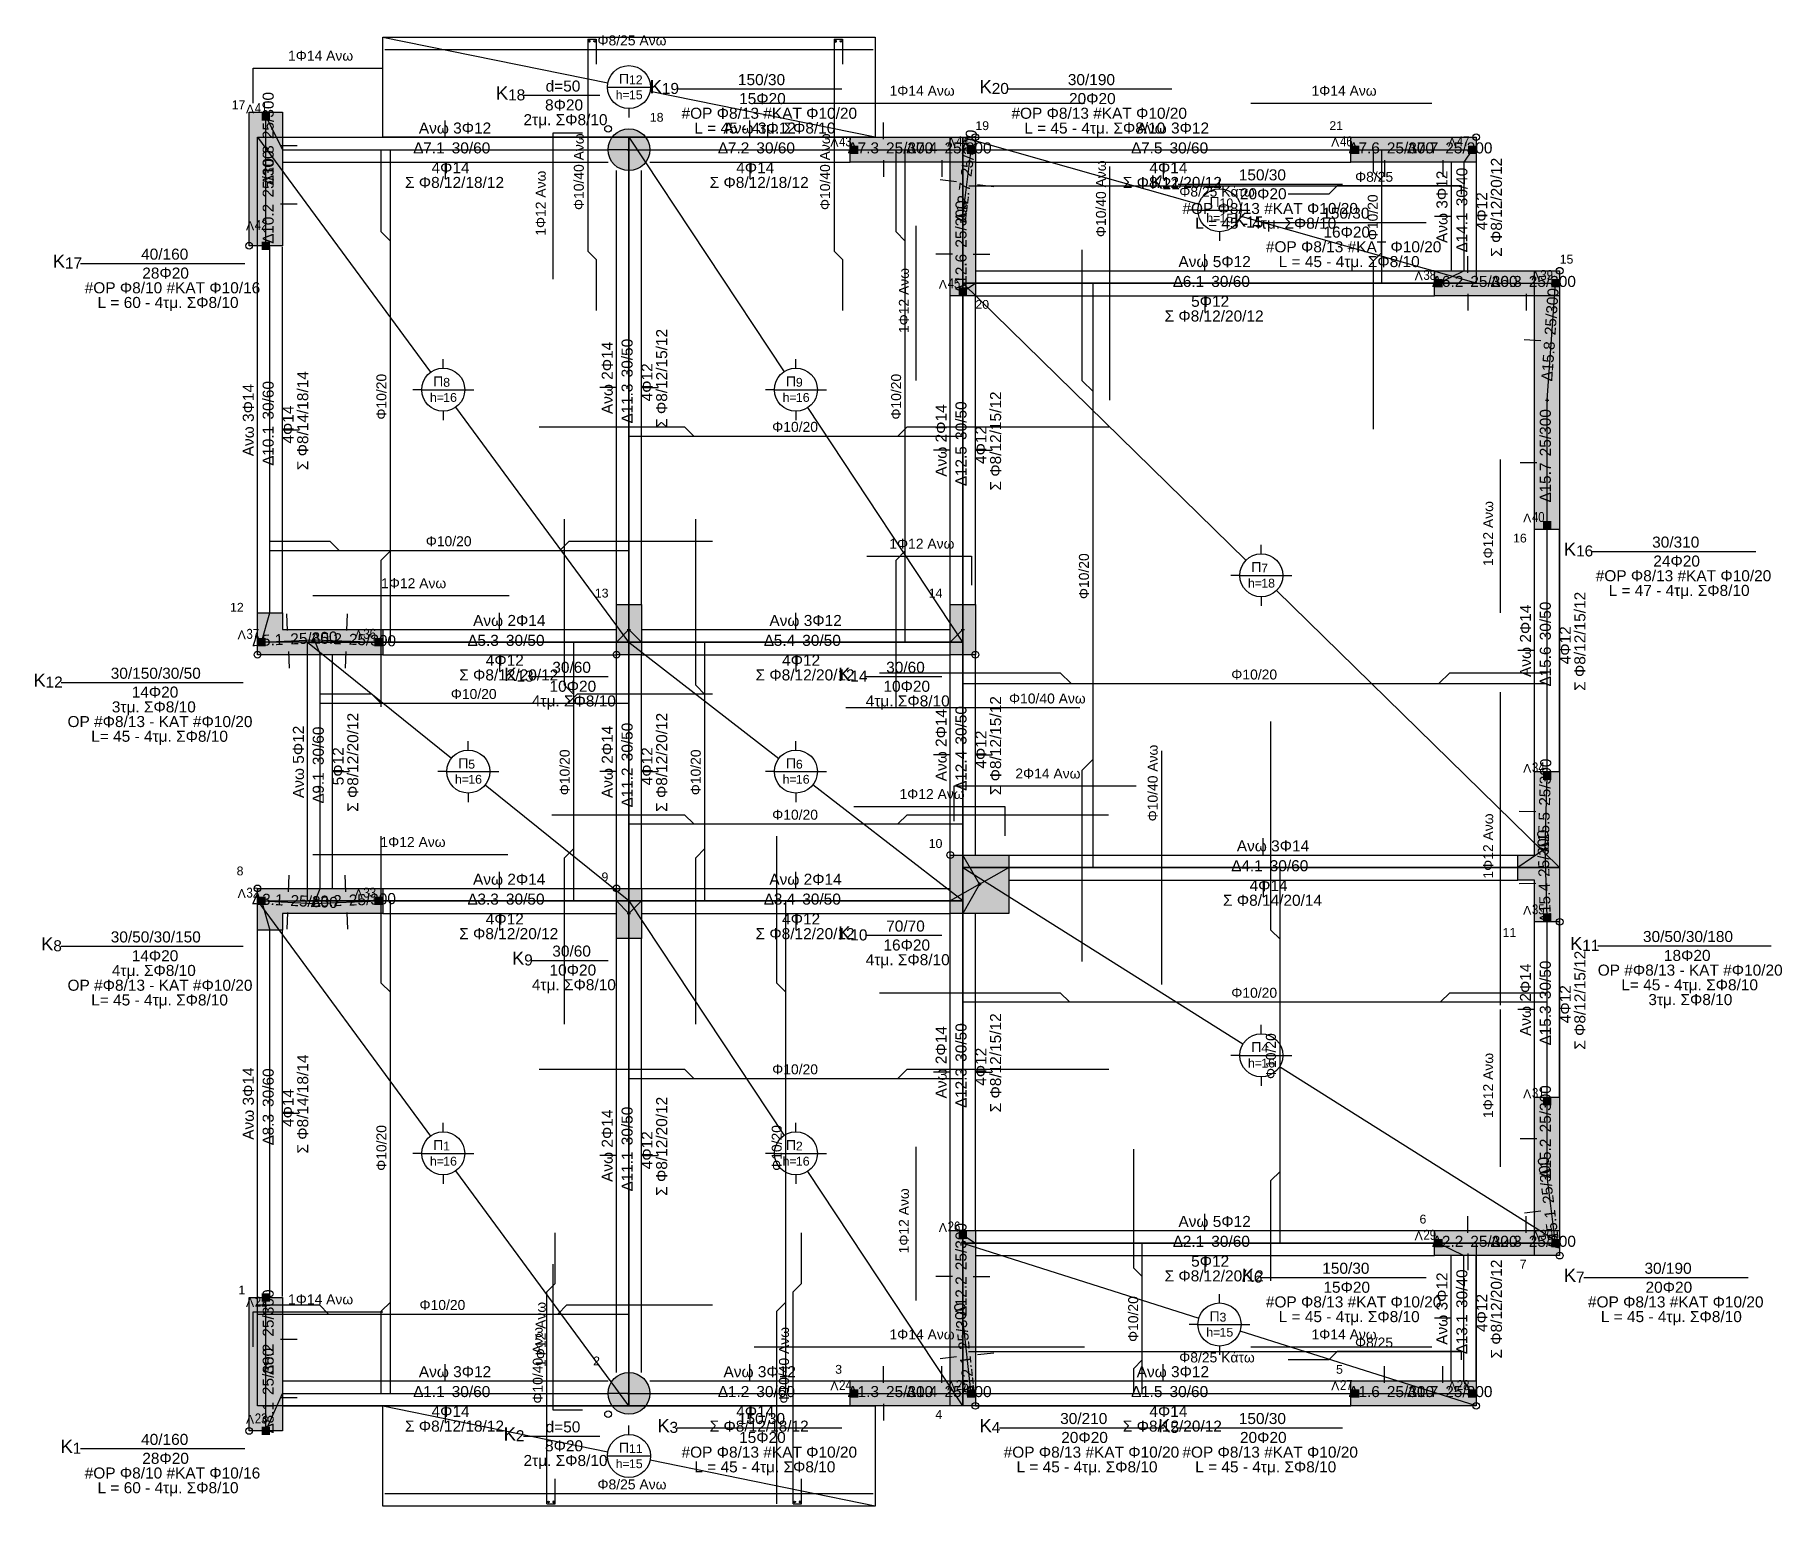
# Model space of a CAD drawing. Extents: x -2.6 to 18.4, y -20.9 to -3.3.
import ezdxf

# ---------------------------------------------------------------- set-up
doc = ezdxf.new("R2010")
doc.units = 0
for name, color, linetype in [('beam_name_beton_upperstruct', 3, 'CONTINUOUS'), ('beam_poly_beton_upperstruct', 4, 'CONTINUOUS'), ('beam_prefix_name_beton', 4, 'CONTINUOUS'), ('beam_static_upperstruct', 5, 'CONTINUOUS'), ('beambar_line', 6, 'CONTINUOUS'), ('beambar_name', 3, 'CONTINUOUS'), ('column_filling', 5, 'CONTINUOUS'), ('column_fixed_point', 1, 'CONTINUOUS'), ('column_name_beton', 3, 'CONTINUOUS'), ('column_poly', 1, 'CONTINUOUS'), ('column_prefix_name_beton', 4, 'CONTINUOUS'), ('freenode_name', 5, 'CONTINUOUS'), ('freenode_poly', 5, 'CONTINUOUS'), ('freenode_prefix_name', 3, 'CONTINUOUS'), ('slab_center', 4, 'CONTINUOUS'), ('slab_name', 3, 'CONTINUOUS'), ('slab_poly', 4, 'CONTINUOUS'), ('slab_prefix_name', 4, 'CONTINUOUS'), ('slabbar_line', 6, 'CONTINUOUS'), ('slabbar_name', 3, 'CONTINUOUS')]:
    doc.layers.add(name, color=color, linetype=linetype)
doc.styles.add('beam_name_beton_upperstruct', font='Arial.ttf')
doc.styles.add('beam_prefix_name_beton', font='Arial.ttf')
doc.styles.add('beambar_name', font='Arial.ttf')
doc.styles.add('column_name_beton', font='Arial.ttf')
doc.styles.add('column_prefix_name_beton', font='Arial.ttf')
doc.styles.add('freenode_name', font='Arial Narrow.ttf')
doc.styles.add('freenode_prefix_name', font='Arial.ttf')
doc.styles.add('slab_name', font='Arial.ttf')
doc.styles.add('slab_prefix_name', font='Arial.ttf')
doc.styles.add('slabbar_name', font='Arial.ttf')
pattern_1 = [(45, (0, 0), (-0.1683798, 0.1683798), []), (45, (0.16838, 0), (-0.1683798, 0.1683798), [0, 3.9950300833e-314])]

# ---------------------------------------------------------------- blocks, each defined once
blk = doc.blocks.new('SLAB1')
at = {"layer": 'slab_center'}
for p, q in [((1.6, -3.3), (4.297, -3.849)), ((4.292, -3.9), (4.808, -3.9)), ((7.5, -4.5), (4.803, -3.951)), ((4.55, -4.158), (4.55, -4.265))]:
    blk.add_line(p, q, dxfattribs=at)
blk.add_circle((4.55, -3.9), 0.258, dxfattribs=at)
at = {"layer": 'slab_poly'}
for p, q in [((1.6, -4.5), (1.6, -3.3)), ((1.6, -3.3), (7.5, -3.3)), ((1.6, -3.3), (7.5, -3.3)), ((1.6, -4.5), (1.6, -3.3)), ((7.5, -3.3), (7.5, -4.5)), ((7.5, -3.3), (7.5, -4.5)), ((7.5, -4.5), (1.6, -4.5))]:
    blk.add_line(p, q, dxfattribs=at)
at = {"layer": 'slab_name', "char_height": 0.10583, "width": 0.42333, "attachment_point": 1, "style": 'slab_name'}
for s, insert in [('{\\f|b0|i0;12}', (4.55, -3.759)), ('{\\f|b0|i0;h=}', (4.391, -3.94)), ('{\\f|b0|i0;15}', (4.55, -3.94))]:
    blk.add_mtext(s, dxfattribs=dict(at, insert=insert))
at = {"layer": 'slab_prefix_name', "insert": (4.431, -3.741), "char_height": 0.11906, "width": 0.3175, "attachment_point": 1, "style": 'slab_prefix_name'}
blk.add_mtext('{\\f|b0|i0;Π}', dxfattribs=at)
blk = doc.blocks.new('SLAB2')
at = {"layer": 'slab_center'}
for p, q in [((1.6, -19.7), (4.297, -20.249)), ((4.55, -20.042), (4.55, -19.935)), ((4.292, -20.3), (4.808, -20.3)), ((7.5, -20.9), (4.803, -20.351))]:
    blk.add_line(p, q, dxfattribs=at)
blk.add_circle((4.55, -20.3), 0.258, dxfattribs=at)
at = {"layer": 'slab_poly'}
for p, q in [((1.6, -20.9), (1.6, -19.7)), ((1.6, -19.7), (7.5, -19.7)), ((1.6, -20.9), (1.6, -19.7)), ((7.5, -19.7), (7.5, -20.9)), ((7.5, -19.7), (7.5, -20.9)), ((7.5, -20.9), (1.6, -20.9)), ((7.5, -20.9), (1.6, -20.9))]:
    blk.add_line(p, q, dxfattribs=at)
at = {"layer": 'slab_name', "char_height": 0.10583, "width": 0.42333, "attachment_point": 1, "style": 'slab_name'}
for s, insert in [('{\\f|b0|i0;11}', (4.55, -20.159)), ('{\\f|b0|i0;h=}', (4.391, -20.34)), ('{\\f|b0|i0;15}', (4.55, -20.34))]:
    blk.add_mtext(s, dxfattribs=dict(at, insert=insert))
at = {"layer": 'slab_prefix_name', "insert": (4.431, -20.141), "char_height": 0.11906, "width": 0.3175, "attachment_point": 1, "style": 'slab_prefix_name'}
blk.add_mtext('{\\f|b0|i0;Π}', dxfattribs=at)
blk = doc.blocks.new('SLAB3')
at = {"layer": 'slab_center'}
for p, q in [((8.55, -4.5), (11.377, -5.304)), ((11.625, -5.117), (11.625, -5.01)), ((11.367, -5.375), (11.26, -5.375)), ((11.367, -5.375), (11.883, -5.375)), ((11.883, -5.375), (11.99, -5.375)), ((11.625, -5.633), (11.625, -5.74)), ((14.7, -6.25), (11.873, -5.446))]:
    blk.add_line(p, q, dxfattribs=at)
blk.add_circle((11.625, -5.375), 0.258, dxfattribs=at)
at = {"layer": 'slab_poly'}
for p, q in [((8.55, -4.5), (14.7, -4.5)), ((8.55, -6.25), (8.55, -4.5)), ((14.7, -4.5), (14.7, -6.25)), ((14.7, -6.25), (8.55, -6.25))]:
    blk.add_line(p, q, dxfattribs=at)
at = {"layer": 'slab_name', "char_height": 0.10583, "width": 0.42333, "attachment_point": 1, "style": 'slab_name'}
for s, insert in [('{\\f|b0|i0;10}', (11.625, -5.234)), ('{\\f|b0|i0;h=}', (11.466, -5.415)), ('{\\f|b0|i0;15}', (11.625, -5.415))]:
    blk.add_mtext(s, dxfattribs=dict(at, insert=insert))
at = {"layer": 'slab_prefix_name', "insert": (11.506, -5.216), "char_height": 0.11906, "width": 0.3175, "attachment_point": 1, "style": 'slab_prefix_name'}
blk.add_mtext('{\\f|b0|i0;Π}', dxfattribs=at)
blk = doc.blocks.new('SLAB4')
at = {"layer": 'slab_center'}
for p, q in [((4.55, -4.5), (6.408, -7.31)), ((6.55, -7.267), (6.55, -7.16)), ((6.292, -7.525), (6.185, -7.525)), ((6.292, -7.525), (6.808, -7.525)), ((6.808, -7.525), (6.915, -7.525)), ((8.55, -10.55), (6.692, -7.74)), ((6.55, -7.783), (6.55, -7.89))]:
    blk.add_line(p, q, dxfattribs=at)
blk.add_circle((6.55, -7.525), 0.258, dxfattribs=at)
at = {"layer": 'slab_poly'}
for p, q in [((4.55, -4.5), (8.55, -4.5)), ((4.55, -10.55), (4.55, -4.5)), ((8.55, -4.5), (8.55, -10.55)), ((8.55, -10.55), (4.55, -10.55))]:
    blk.add_line(p, q, dxfattribs=at)
at = {"layer": 'slab_name', "char_height": 0.10583, "attachment_point": 1, "style": 'slab_name'}
for s, insert, width in [('{\\f|b0|i0;9}', (6.55, -7.384), 0.21167), ('{\\f|b0|i0;h=}', (6.391, -7.565), 0.42333), ('{\\f|b0|i0;16}', (6.55, -7.565), 0.42333)]:
    blk.add_mtext(s, dxfattribs=dict(at, insert=insert, width=width))
at = {"layer": 'slab_prefix_name', "insert": (6.431, -7.366), "char_height": 0.11906, "width": 0.3175, "attachment_point": 1, "style": 'slab_prefix_name'}
blk.add_mtext('{\\f|b0|i0;Π}', dxfattribs=at)
blk = doc.blocks.new('SLAB5')
at = {"layer": 'slab_center'}
for p, q in [((0.1, -4.5), (2.172, -7.317)), ((2.325, -7.267), (2.325, -7.16)), ((2.067, -7.525), (1.96, -7.525)), ((2.067, -7.525), (2.583, -7.525)), ((2.583, -7.525), (2.69, -7.525)), ((4.55, -10.55), (2.478, -7.733)), ((2.325, -7.783), (2.325, -7.89))]:
    blk.add_line(p, q, dxfattribs=at)
blk.add_circle((2.325, -7.525), 0.258, dxfattribs=at)
at = {"layer": 'slab_poly'}
for p, q in [((0.1, -4.5), (4.55, -4.5)), ((0.1, -10.55), (0.1, -4.5)), ((4.55, -4.5), (4.55, -10.55)), ((4.55, -10.55), (0.1, -10.55))]:
    blk.add_line(p, q, dxfattribs=at)
at = {"layer": 'slab_name', "char_height": 0.10583, "attachment_point": 1, "style": 'slab_name'}
for s, insert, width in [('{\\f|b0|i0;8}', (2.325, -7.384), 0.21167), ('{\\f|b0|i0;h=}', (2.166, -7.565), 0.42333), ('{\\f|b0|i0;16}', (2.325, -7.565), 0.42333)]:
    blk.add_mtext(s, dxfattribs=dict(at, insert=insert, width=width))
at = {"layer": 'slab_prefix_name', "insert": (2.206, -7.366), "char_height": 0.11906, "width": 0.3175, "attachment_point": 1, "style": 'slab_prefix_name'}
blk.add_mtext('{\\f|b0|i0;Π}', dxfattribs=at)
blk = doc.blocks.new('SLAB6')
at = {"layer": 'slab_center'}
for p, q in [((8.55, -6.25), (11.941, -9.569)), ((12.125, -9.492), (12.125, -9.385)), ((11.867, -9.75), (11.76, -9.75)), ((11.867, -9.75), (12.383, -9.75)), ((12.383, -9.75), (12.49, -9.75)), ((12.125, -10.008), (12.125, -10.115)), ((15.7, -13.25), (12.309, -9.931))]:
    blk.add_line(p, q, dxfattribs=at)
blk.add_circle((12.125, -9.75), 0.258, dxfattribs=at)
at = {"layer": 'slab_poly'}
for p, q in [((8.55, -6.25), (15.7, -6.25)), ((8.55, -13.25), (8.55, -6.25)), ((15.7, -6.25), (15.7, -13.25)), ((15.7, -13.25), (8.55, -13.25))]:
    blk.add_line(p, q, dxfattribs=at)
at = {"layer": 'slab_name', "char_height": 0.10583, "attachment_point": 1, "style": 'slab_name'}
for s, insert, width in [('{\\f|b0|i0;7}', (12.125, -9.609), 0.21167), ('{\\f|b0|i0;h=}', (11.966, -9.79), 0.42333), ('{\\f|b0|i0;18}', (12.125, -9.79), 0.42333)]:
    blk.add_mtext(s, dxfattribs=dict(at, insert=insert, width=width))
at = {"layer": 'slab_prefix_name', "insert": (12.006, -9.591), "char_height": 0.11906, "width": 0.3175, "attachment_point": 1, "style": 'slab_prefix_name'}
blk.add_mtext('{\\f|b0|i0;Π}', dxfattribs=at)
blk = doc.blocks.new('SLAB7')
at = {"layer": 'slab_center'}
for p, q in [((4.55, -10.55), (6.346, -11.942)), ((6.55, -11.842), (6.55, -11.735)), ((6.292, -12.1), (6.185, -12.1)), ((6.292, -12.1), (6.808, -12.1)), ((6.808, -12.1), (6.915, -12.1)), ((8.55, -13.65), (6.754, -12.258)), ((6.55, -12.358), (6.55, -12.465))]:
    blk.add_line(p, q, dxfattribs=at)
blk.add_circle((6.55, -12.1), 0.258, dxfattribs=at)
at = {"layer": 'slab_poly'}
for p, q in [((4.55, -10.55), (8.55, -10.55)), ((4.55, -13.65), (4.55, -10.55)), ((8.55, -10.55), (8.55, -13.65)), ((8.55, -13.65), (4.55, -13.65))]:
    blk.add_line(p, q, dxfattribs=at)
at = {"layer": 'slab_name', "char_height": 0.10583, "attachment_point": 1, "style": 'slab_name'}
for s, insert, width in [('{\\f|b0|i0;h=}', (6.391, -12.14), 0.42333), ('{\\f|b0|i0;6}', (6.55, -11.959), 0.21167), ('{\\f|b0|i0;16}', (6.55, -12.14), 0.42333)]:
    blk.add_mtext(s, dxfattribs=dict(at, insert=insert, width=width))
at = {"layer": 'slab_prefix_name', "insert": (6.431, -11.941), "char_height": 0.11906, "width": 0.3175, "attachment_point": 1, "style": 'slab_prefix_name'}
blk.add_mtext('{\\f|b0|i0;Π}', dxfattribs=at)
blk = doc.blocks.new('SLAB8')
at = {"layer": 'slab_center'}
for p, q in [((0.7, -10.55), (2.424, -11.938)), ((2.625, -11.842), (2.625, -11.735)), ((2.367, -12.1), (2.26, -12.1)), ((2.367, -12.1), (2.883, -12.1)), ((2.883, -12.1), (2.99, -12.1)), ((4.55, -13.65), (2.826, -12.262)), ((2.625, -12.358), (2.625, -12.465))]:
    blk.add_line(p, q, dxfattribs=at)
blk.add_circle((2.625, -12.1), 0.258, dxfattribs=at)
at = {"layer": 'slab_poly'}
for p, q in [((0.7, -10.55), (4.55, -10.55)), ((0.7, -13.65), (0.7, -10.55)), ((4.55, -10.55), (4.55, -13.65)), ((4.55, -13.65), (0.7, -13.65))]:
    blk.add_line(p, q, dxfattribs=at)
at = {"layer": 'slab_name', "char_height": 0.10583, "attachment_point": 1, "style": 'slab_name'}
for s, insert, width in [('{\\f|b0|i0;h=}', (2.466, -12.14), 0.42333), ('{\\f|b0|i0;5}', (2.625, -11.959), 0.21167), ('{\\f|b0|i0;16}', (2.625, -12.14), 0.42333)]:
    blk.add_mtext(s, dxfattribs=dict(at, insert=insert, width=width))
at = {"layer": 'slab_prefix_name', "insert": (2.506, -11.941), "char_height": 0.11906, "width": 0.3175, "attachment_point": 1, "style": 'slab_prefix_name'}
blk.add_mtext('{\\f|b0|i0;Π}', dxfattribs=at)
blk = doc.blocks.new('SLAB9')
at = {"layer": 'slab_center'}
for p, q in [((8.55, -13.25), (11.906, -15.362)), ((12.125, -15.242), (12.125, -15.135)), ((11.867, -15.5), (11.76, -15.5)), ((11.867, -15.5), (12.383, -15.5)), ((15.7, -17.75), (12.344, -15.638)), ((12.383, -15.5), (12.49, -15.5)), ((12.125, -15.758), (12.125, -15.865))]:
    blk.add_line(p, q, dxfattribs=at)
blk.add_circle((12.125, -15.5), 0.258, dxfattribs=at)
at = {"layer": 'slab_poly'}
for p, q in [((8.55, -13.25), (15.7, -13.25)), ((8.55, -17.75), (8.55, -13.25)), ((15.7, -13.25), (15.7, -17.75)), ((15.7, -17.75), (8.55, -17.75))]:
    blk.add_line(p, q, dxfattribs=at)
at = {"layer": 'slab_name', "char_height": 0.10583, "attachment_point": 1, "style": 'slab_name'}
for s, insert, width in [('{\\f|b0|i0;4}', (12.125, -15.359), 0.21167), ('{\\f|b0|i0;h=}', (11.966, -15.54), 0.42333), ('{\\f|b0|i0;16}', (12.125, -15.54), 0.42333)]:
    blk.add_mtext(s, dxfattribs=dict(at, insert=insert, width=width))
at = {"layer": 'slab_prefix_name', "insert": (12.006, -15.341), "char_height": 0.11906, "width": 0.3175, "attachment_point": 1, "style": 'slab_prefix_name'}
blk.add_mtext('{\\f|b0|i0;Π}', dxfattribs=at)
blk = doc.blocks.new('SLAB10')
at = {"layer": 'slab_center'}
for p, q in [((8.55, -17.75), (11.379, -18.647)), ((11.625, -18.467), (11.625, -18.36)), ((11.367, -18.725), (11.26, -18.725)), ((11.367, -18.725), (11.883, -18.725)), ((14.7, -19.7), (11.871, -18.803)), ((11.883, -18.725), (11.99, -18.725)), ((11.625, -18.983), (11.625, -19.09))]:
    blk.add_line(p, q, dxfattribs=at)
blk.add_circle((11.625, -18.725), 0.258, dxfattribs=at)
at = {"layer": 'slab_poly'}
for p, q in [((8.55, -17.75), (14.7, -17.75)), ((8.55, -19.7), (8.55, -17.75)), ((14.7, -17.75), (14.7, -19.7)), ((14.7, -19.7), (8.55, -19.7))]:
    blk.add_line(p, q, dxfattribs=at)
at = {"layer": 'slab_name', "char_height": 0.10583, "attachment_point": 1, "style": 'slab_name'}
for s, insert, width in [('{\\f|b0|i0;3}', (11.625, -18.584), 0.21167), ('{\\f|b0|i0;h=}', (11.466, -18.765), 0.42333), ('{\\f|b0|i0;15}', (11.625, -18.765), 0.42333)]:
    blk.add_mtext(s, dxfattribs=dict(at, insert=insert, width=width))
at = {"layer": 'slab_prefix_name', "insert": (11.506, -18.566), "char_height": 0.11906, "width": 0.3175, "attachment_point": 1, "style": 'slab_prefix_name'}
blk.add_mtext('{\\f|b0|i0;Π}', dxfattribs=at)
blk = doc.blocks.new('SLAB11')
at = {"layer": 'slab_center'}
for p, q in [((4.55, -13.65), (6.408, -16.46)), ((6.55, -16.417), (6.55, -16.31)), ((6.292, -16.675), (6.185, -16.675)), ((6.292, -16.675), (6.808, -16.675)), ((6.808, -16.675), (6.915, -16.675)), ((6.55, -16.933), (6.55, -17.04)), ((8.55, -19.7), (6.692, -16.89))]:
    blk.add_line(p, q, dxfattribs=at)
blk.add_circle((6.55, -16.675), 0.258, dxfattribs=at)
at = {"layer": 'slab_poly'}
for p, q in [((4.55, -13.65), (8.55, -13.65)), ((4.55, -19.7), (4.55, -13.65)), ((8.55, -13.65), (8.55, -19.7)), ((8.55, -19.7), (4.55, -19.7))]:
    blk.add_line(p, q, dxfattribs=at)
at = {"layer": 'slab_name', "char_height": 0.10583, "attachment_point": 1, "style": 'slab_name'}
for s, insert, width in [('{\\f|b0|i0;2}', (6.55, -16.534), 0.21167), ('{\\f|b0|i0;h=}', (6.391, -16.715), 0.42333), ('{\\f|b0|i0;16}', (6.55, -16.715), 0.42333)]:
    blk.add_mtext(s, dxfattribs=dict(at, insert=insert, width=width))
at = {"layer": 'slab_prefix_name', "insert": (6.431, -16.516), "char_height": 0.11906, "width": 0.3175, "attachment_point": 1, "style": 'slab_prefix_name'}
blk.add_mtext('{\\f|b0|i0;Π}', dxfattribs=at)
blk = doc.blocks.new('SLAB12')
at = {"layer": 'slab_center'}
for p, q in [((0.1, -13.65), (2.172, -16.467)), ((2.325, -16.417), (2.325, -16.31)), ((2.067, -16.675), (1.96, -16.675)), ((2.067, -16.675), (2.583, -16.675)), ((2.583, -16.675), (2.69, -16.675)), ((2.325, -16.933), (2.325, -17.04)), ((4.55, -19.7), (2.478, -16.883))]:
    blk.add_line(p, q, dxfattribs=at)
blk.add_circle((2.325, -16.675), 0.258, dxfattribs=at)
at = {"layer": 'slab_poly'}
for p, q in [((0.1, -13.65), (4.55, -13.65)), ((0.1, -19.7), (0.1, -13.65)), ((4.55, -13.65), (4.55, -19.7)), ((4.55, -19.7), (0.1, -19.7))]:
    blk.add_line(p, q, dxfattribs=at)
at = {"layer": 'slab_name', "char_height": 0.10583, "attachment_point": 1, "style": 'slab_name'}
for s, insert, width in [('{\\f|b0|i0;1}', (2.325, -16.534), 0.21167), ('{\\f|b0|i0;h=}', (2.166, -16.715), 0.42333), ('{\\f|b0|i0;16}', (2.325, -16.715), 0.42333)]:
    blk.add_mtext(s, dxfattribs=dict(at, insert=insert, width=width))
at = {"layer": 'slab_prefix_name', "insert": (2.206, -16.516), "char_height": 0.11906, "width": 0.3175, "attachment_point": 1, "style": 'slab_prefix_name'}
blk.add_mtext('{\\f|b0|i0;Π}', dxfattribs=at)
blk = doc.blocks.new('COLUMN1')
at = {"layer": 'column_filling'}
h = blk.add_hatch(dxfattribs=at)
h.set_pattern_fill('SACNCR', color=256, scale=0.1, style=0)
h.set_pattern_definition(pattern_1)
h.paths.add_polyline_path([(13.2, -4.5), (14.7, -4.5), (14.7, -4.8), (13.2, -4.8)])
at = {"layer": 'column_fixed_point'}
blk.add_circle((14.7, -4.5), 0.04, dxfattribs=at)
at = {"layer": 'column_poly'}
for p, q in [((13.2, -4.5), (14.7, -4.5)), ((13.2, -4.8), (13.2, -4.5)), ((14.7, -4.5), (14.7, -4.8)), ((14.7, -4.8), (13.2, -4.8)), ((13.93, -4.65), (13.97, -4.65)), ((13.95, -4.63), (13.95, -4.67))]:
    blk.add_line(p, q, dxfattribs=at)
at = {"layer": 'column_name_beton', "insert": (12.941, -4.309), "char_height": 0.10583, "width": 0.42333, "attachment_point": 1, "style": 'column_name_beton'}
blk.add_mtext('{\\f|b0|i0;21}', dxfattribs=at)
blk = doc.blocks.new('COLUMN_TEXT1')
at = {"layer": 'column_name_beton'}
blk.add_line((11.129, -5.062), (13.1, -5.062), dxfattribs=at)
at = {"layer": 'column_name_beton', "char_height": 0.13229, "attachment_point": 1, "style": 'column_name_beton'}
for s, insert, width in [('{\\f|b0|i0;21}', (10.944, -4.991), 0.49389), ('{\\f|b0|i0;150/30}', (11.856, -4.885), 1.37583), ('{\\f|b0|i0;20Φ20}', (11.87, -5.112), 1.30528), ('{\\f|b0|i0; #ΟΡ Φ8/13 #ΚΑΤ Φ10/20}', (11.129, -5.288), 5.25639), ('{\\f|b0|i0;L = 45 - 4τμ. ΣΦ8/10}', (11.334, -5.464), 4.16278)]:
    blk.add_mtext(s, dxfattribs=dict(at, insert=insert, width=width))
at = {"layer": 'column_prefix_name_beton', "insert": (10.798, -4.956), "char_height": 0.15875, "width": 0.38806, "attachment_point": 1, "style": 'column_prefix_name_beton'}
blk.add_mtext('{\\f|b0|i0;K}', dxfattribs=at)
blk = doc.blocks.new('COLUMN2')
at = {"layer": 'column_filling'}
h = blk.add_hatch(dxfattribs=at)
h.set_pattern_fill('SACNCR', color=256, scale=0.1, style=0)
h.set_pattern_definition(pattern_1)
h.paths.add_polyline_path([(8.4, -4.5), (8.7, -4.5), (8.7, -6.4), (8.4, -6.4)])
at = {"layer": 'column_fixed_point'}
blk.add_circle((8.7, -4.5), 0.04, dxfattribs=at)
at = {"layer": 'column_poly'}
for p, q in [((8.4, -4.5), (8.7, -4.5)), ((8.4, -6.4), (8.4, -4.5)), ((8.7, -4.5), (8.7, -6.4)), ((8.55, -5.43), (8.55, -5.47)), ((8.53, -5.45), (8.57, -5.45)), ((8.7, -6.4), (8.4, -6.4))]:
    blk.add_line(p, q, dxfattribs=at)
at = {"layer": 'column_name_beton', "insert": (8.7, -6.45), "char_height": 0.10583, "width": 0.42333, "attachment_point": 1, "style": 'column_name_beton'}
blk.add_mtext('{\\f|b0|i0;20}', dxfattribs=at)
blk = doc.blocks.new('COLUMN_TEXT2')
at = {"layer": 'column_name_beton'}
blk.add_line((9.081, -3.921), (11.052, -3.921), dxfattribs=at)
at = {"layer": 'column_name_beton', "char_height": 0.13229, "attachment_point": 1, "style": 'column_name_beton'}
for s, insert, width in [('{\\f|b0|i0;30/190}', (9.808, -3.744), 1.37583), ('{\\f|b0|i0;20}', (8.896, -3.85), 0.49389), ('{\\f|b0|i0;20Φ20}', (9.822, -3.971), 1.30528), ('{\\f|b0|i0; #ΟΡ Φ8/13 #ΚΑΤ Φ10/20}', (9.081, -4.147), 5.25639), ('{\\f|b0|i0;L = 45 - 4τμ. ΣΦ8/10}', (9.286, -4.324), 4.16278)]:
    blk.add_mtext(s, dxfattribs=dict(at, insert=insert, width=width))
at = {"layer": 'column_prefix_name_beton', "insert": (8.75, -3.815), "char_height": 0.15875, "width": 0.38806, "attachment_point": 1, "style": 'column_prefix_name_beton'}
blk.add_mtext('{\\f|b0|i0;K}', dxfattribs=at)
blk = doc.blocks.new('COLUMN3')
at = {"layer": 'column_filling'}
h = blk.add_hatch(dxfattribs=at)
h.set_pattern_fill('SACNCR', color=256, scale=0.1, style=0)
h.set_pattern_definition(pattern_1)
h.paths.add_polyline_path([(7.2, -4.5), (8.7, -4.5), (8.7, -4.8), (7.2, -4.8)])
at = {"layer": 'column_fixed_point'}
blk.add_circle((8.7, -4.5), 0.04, dxfattribs=at)
at = {"layer": 'column_poly'}
for p, q in [((7.2, -4.5), (8.7, -4.5)), ((7.2, -4.8), (7.2, -4.5)), ((8.7, -4.5), (8.7, -4.8)), ((8.7, -4.8), (7.2, -4.8)), ((7.93, -4.65), (7.97, -4.65)), ((7.95, -4.63), (7.95, -4.67))]:
    blk.add_line(p, q, dxfattribs=at)
at = {"layer": 'column_name_beton', "insert": (8.7, -4.309), "char_height": 0.10583, "width": 0.42333, "attachment_point": 1, "style": 'column_name_beton'}
blk.add_mtext('{\\f|b0|i0;19}', dxfattribs=at)
blk = doc.blocks.new('COLUMN_TEXT3')
at = {"layer": 'column_name_beton'}
blk.add_line((5.129, -3.921), (7.1, -3.921), dxfattribs=at)
at = {"layer": 'column_name_beton', "char_height": 0.13229, "attachment_point": 1, "style": 'column_name_beton'}
for s, insert, width in [('{\\f|b0|i0;150/30}', (5.856, -3.744), 1.37583), ('{\\f|b0|i0;19}', (4.944, -3.85), 0.49389), ('{\\f|b0|i0;15Φ20}', (5.87, -3.971), 1.30528), ('{\\f|b0|i0; #ΟΡ Φ8/13 #ΚΑΤ Φ10/20}', (5.129, -4.147), 5.25639), ('{\\f|b0|i0;L = 45 - 4τμ. ΣΦ8/10}', (5.334, -4.324), 4.16278)]:
    blk.add_mtext(s, dxfattribs=dict(at, insert=insert, width=width))
at = {"layer": 'column_prefix_name_beton', "insert": (4.798, -3.815), "char_height": 0.15875, "width": 0.38806, "attachment_point": 1, "style": 'column_prefix_name_beton'}
blk.add_mtext('{\\f|b0|i0;K}', dxfattribs=at)
blk = doc.blocks.new('COLUMN4')
at = {"layer": 'column_filling'}
h = blk.add_hatch(dxfattribs=at)
h.set_pattern_fill('SACNCR', color=256, scale=0.1, style=0)
h.set_pattern_definition(pattern_1)
h.paths.add_polyline_path([(4.8, -4.65), (4.795, -4.6), (4.78, -4.551), (4.755, -4.507), (4.722, -4.469), (4.682, -4.438), (4.637, -4.416), (4.588, -4.403), (4.537, -4.4), (4.487, -4.408), (4.44, -4.426), (4.397, -4.452), (4.36, -4.487), (4.331, -4.529), (4.311, -4.575), (4.301, -4.625), (4.301, -4.675), (4.311, -4.725), (4.331, -4.771), (4.36, -4.813), (4.397, -4.848), (4.44, -4.874), (4.487, -4.892), (4.537, -4.9), (4.588, -4.897), (4.637, -4.884), (4.682, -4.862), (4.722, -4.831), (4.755, -4.793), (4.78, -4.749), (4.795, -4.7), (4.8, -4.65)])
at = {"layer": 'column_fixed_point'}
blk.add_circle((4.3, -4.4), 0.04, dxfattribs=at)
at = {"layer": 'column_poly'}
for p, q in [((4.53, -4.65), (4.57, -4.65)), ((4.55, -4.63), (4.55, -4.67))]:
    blk.add_line(p, q, dxfattribs=at)
blk.add_circle((4.55, -4.65), 0.25, dxfattribs=at)
at = {"layer": 'column_name_beton', "insert": (4.8, -4.209), "char_height": 0.10583, "width": 0.42333, "attachment_point": 1, "style": 'column_name_beton'}
blk.add_mtext('{\\f|b0|i0;18}', dxfattribs=at)
blk = doc.blocks.new('COLUMN_TEXT4')
at = {"layer": 'column_name_beton'}
blk.add_line((3.287, -3.997), (4.2, -3.997), dxfattribs=at)
at = {"layer": 'column_name_beton', "char_height": 0.13229, "attachment_point": 1, "style": 'column_name_beton'}
for s, insert, width in [('{\\f|b0|i0;18}', (3.102, -3.927), 0.49389), ('{\\f|b0|i0;d=50}', (3.552, -3.821), 1.02306), ('{\\f|b0|i0;8Φ20}', (3.545, -4.047), 1.05833), ('{\\f|b0|i0;2τμ. ΣΦ8/10}', (3.287, -4.224), 2.43417)]:
    blk.add_mtext(s, dxfattribs=dict(at, insert=insert, width=width))
at = {"layer": 'column_prefix_name_beton', "insert": (2.956, -3.891), "char_height": 0.15875, "width": 0.38806, "attachment_point": 1, "style": 'column_prefix_name_beton'}
blk.add_mtext('{\\f|b0|i0;K}', dxfattribs=at)
blk = doc.blocks.new('COLUMN5')
at = {"layer": 'column_filling'}
h = blk.add_hatch(dxfattribs=at)
h.set_pattern_fill('SACNCR', color=256, scale=0.1, style=0)
h.set_pattern_definition(pattern_1)
h.paths.add_polyline_path([(0, -4.2), (0.4, -4.2), (0.4, -5.8), (0, -5.8)])
at = {"layer": 'column_fixed_point'}
blk.add_circle((0, -5.8), 0.04, dxfattribs=at)
at = {"layer": 'column_poly'}
for p, q in [((0, -4.2), (0.4, -4.2)), ((0, -5.8), (0, -4.2)), ((0.4, -4.2), (0.4, -5.8)), ((0.18, -5), (0.22, -5)), ((0.2, -4.98), (0.2, -5.02)), ((0.4, -5.8), (0, -5.8))]:
    blk.add_line(p, q, dxfattribs=at)
at = {"layer": 'column_name_beton', "insert": (-0.209, -4.059), "char_height": 0.10583, "width": 0.42333, "attachment_point": 1, "style": 'column_name_beton'}
blk.add_mtext('{\\f|b0|i0;17}', dxfattribs=at)
blk = doc.blocks.new('COLUMN_TEXT5')
at = {"layer": 'column_name_beton'}
blk.add_line((-2.021, -6.012), (-0.05, -6.012), dxfattribs=at)
at = {"layer": 'column_name_beton', "char_height": 0.13229, "attachment_point": 1, "style": 'column_name_beton'}
for s, insert, width in [('{\\f|b0|i0;40/160}', (-1.294, -5.835), 1.37583), ('{\\f|b0|i0;17}', (-2.206, -5.941), 0.49389), ('{\\f|b0|i0;28Φ20}', (-1.28, -6.062), 1.30528), ('{\\f|b0|i0; #ΟΡ Φ8/10 #ΚΑΤ Φ10/16}', (-2.021, -6.238), 5.25639), ('{\\f|b0|i0;L = 60 - 4τμ. ΣΦ8/10}', (-1.816, -6.414), 4.16278)]:
    blk.add_mtext(s, dxfattribs=dict(at, insert=insert, width=width))
at = {"layer": 'column_prefix_name_beton', "insert": (-2.352, -5.906), "char_height": 0.15875, "width": 0.38806, "attachment_point": 1, "style": 'column_prefix_name_beton'}
blk.add_mtext('{\\f|b0|i0;K}', dxfattribs=at)
blk = doc.blocks.new('COLUMN6')
at = {"layer": 'column_filling'}
h = blk.add_hatch(dxfattribs=at)
h.set_pattern_fill('SACNCR', color=256, scale=0.1, style=0)
h.set_pattern_definition(pattern_1)
h.paths.add_polyline_path([(15.4, -6.1), (15.7, -6.1), (15.7, -9.2), (15.4, -9.2)])
at = {"layer": 'column_fixed_point'}
blk.add_circle((15.7, -6.1), 0.04, dxfattribs=at)
at = {"layer": 'column_poly'}
for p, q in [((15.4, -6.1), (15.7, -6.1)), ((15.4, -9.2), (15.4, -6.1)), ((15.7, -6.1), (15.7, -9.2)), ((15.53, -7.65), (15.57, -7.65)), ((15.55, -7.63), (15.55, -7.67)), ((15.7, -9.2), (15.4, -9.2))]:
    blk.add_line(p, q, dxfattribs=at)
at = {"layer": 'column_name_beton', "insert": (15.14125, -9.25), "char_height": 0.105833, "width": 0.423333, "attachment_point": 1, "style": 'column_name_beton'}
blk.add_mtext('{\\f|b0|i0;16}', dxfattribs=at)
blk = doc.blocks.new('COLUMN_TEXT6')
at = {"layer": 'column_name_beton'}
blk.add_line((16.081, -9.462), (18.052, -9.462), dxfattribs=at)
at = {"layer": 'column_name_beton', "char_height": 0.13229, "attachment_point": 1, "style": 'column_name_beton'}
for s, insert, width in [('{\\f|b0|i0;16}', (15.896, -9.391), 0.49389), ('{\\f|b0|i0;30/310}', (16.808, -9.285), 1.37583), ('{\\f|b0|i0;24Φ20}', (16.822, -9.512), 1.30528), ('{\\f|b0|i0; #ΟΡ Φ8/13 #ΚΑΤ Φ10/20}', (16.081, -9.688), 5.25639), ('{\\f|b0|i0;L = 47 - 4τμ. ΣΦ8/10}', (16.286, -9.864), 4.16278)]:
    blk.add_mtext(s, dxfattribs=dict(at, insert=insert, width=width))
at = {"layer": 'column_prefix_name_beton', "insert": (15.75, -9.356), "char_height": 0.15875, "width": 0.38806, "attachment_point": 1, "style": 'column_prefix_name_beton'}
blk.add_mtext('{\\f|b0|i0;K}', dxfattribs=at)
blk = doc.blocks.new('COLUMN7')
at = {"layer": 'column_filling'}
h = blk.add_hatch(dxfattribs=at)
h.set_pattern_fill('SACNCR', color=256, scale=0.1, style=0)
h.set_pattern_definition(pattern_1)
h.paths.add_polyline_path([(14.2, -6.1), (15.7, -6.1), (15.7, -6.4), (14.2, -6.4)])
at = {"layer": 'column_fixed_point'}
blk.add_circle((15.7, -6.1), 0.04, dxfattribs=at)
at = {"layer": 'column_poly'}
for p, q in [((14.2, -6.1), (15.7, -6.1)), ((14.2, -6.4), (14.2, -6.1)), ((14.93, -6.25), (14.97, -6.25)), ((14.95, -6.23), (14.95, -6.27)), ((15.7, -6.1), (15.7, -6.4)), ((15.7, -6.4), (14.2, -6.4))]:
    blk.add_line(p, q, dxfattribs=at)
at = {"layer": 'column_name_beton', "insert": (15.7, -5.909), "char_height": 0.10583, "width": 0.42333, "attachment_point": 1, "style": 'column_name_beton'}
blk.add_mtext('{\\f|b0|i0;15}', dxfattribs=at)
blk = doc.blocks.new('COLUMN_TEXT7')
at = {"layer": 'column_name_beton'}
blk.add_line((12.129, -5.521), (14.1, -5.521), dxfattribs=at)
at = {"layer": 'column_name_beton', "char_height": 0.13229, "attachment_point": 1, "style": 'column_name_beton'}
for s, insert, width in [('{\\f|b0|i0;150/30}', (12.856, -5.344), 1.37583), ('{\\f|b0|i0;15}', (11.944, -5.45), 0.49389), ('{\\f|b0|i0;16Φ20}', (12.87, -5.571), 1.30528), ('{\\f|b0|i0; #ΟΡ Φ8/13 #ΚΑΤ Φ10/20}', (12.129, -5.747), 5.25639), ('{\\f|b0|i0;L = 45 - 4τμ. ΣΦ8/10}', (12.334, -5.924), 4.16278)]:
    blk.add_mtext(s, dxfattribs=dict(at, insert=insert, width=width))
at = {"layer": 'column_prefix_name_beton', "insert": (11.798, -5.415), "char_height": 0.15875, "width": 0.38806, "attachment_point": 1, "style": 'column_prefix_name_beton'}
blk.add_mtext('{\\f|b0|i0;K}', dxfattribs=at)
blk = doc.blocks.new('COLUMN8')
at = {"layer": 'column_filling'}
h = blk.add_hatch(dxfattribs=at)
h.set_pattern_fill('SACNCR', color=256, scale=0.1, style=0)
h.set_pattern_definition(pattern_1)
h.paths.add_polyline_path([(8.4, -10.1), (8.7, -10.1), (8.7, -10.7), (8.4, -10.7)])
at = {"layer": 'column_fixed_point'}
blk.add_circle((8.7, -10.7), 0.04, dxfattribs=at)
at = {"layer": 'column_poly'}
for p, q in [((8.4, -10.1), (8.7, -10.1)), ((8.4, -10.7), (8.4, -10.1)), ((8.7, -10.1), (8.7, -10.7)), ((8.53, -10.4), (8.57, -10.4)), ((8.55, -10.38), (8.55, -10.42)), ((8.7, -10.7), (8.4, -10.7))]:
    blk.add_line(p, q, dxfattribs=at)
at = {"layer": 'column_name_beton', "insert": (8.141, -9.909), "char_height": 0.10583, "width": 0.42333, "attachment_point": 1, "style": 'column_name_beton'}
blk.add_mtext('{\\f|b0|i0;14}', dxfattribs=at)
blk = doc.blocks.new('COLUMN_TEXT8')
at = {"layer": 'column_name_beton'}
blk.add_line((7.387, -10.962), (8.3, -10.962), dxfattribs=at)
at = {"layer": 'column_name_beton', "char_height": 0.13229, "attachment_point": 1, "style": 'column_name_beton'}
for s, insert, width in [('{\\f|b0|i0;30/60}', (7.632, -10.785), 1.12889), ('{\\f|b0|i0;14}', (7.202, -10.891), 0.49389), ('{\\f|b0|i0;10Φ20}', (7.599, -11.012), 1.30528), ('{\\f|b0|i0;4τμ. ΣΦ8/10}', (7.387, -11.188), 2.43417)]:
    blk.add_mtext(s, dxfattribs=dict(at, insert=insert, width=width))
at = {"layer": 'column_prefix_name_beton', "insert": (7.056, -10.856), "char_height": 0.15875, "width": 0.38806, "attachment_point": 1, "style": 'column_prefix_name_beton'}
blk.add_mtext('{\\f|b0|i0;K}', dxfattribs=at)
blk = doc.blocks.new('COLUMN9')
at = {"layer": 'column_filling'}
h = blk.add_hatch(dxfattribs=at)
h.set_pattern_fill('SACNCR', color=256, scale=0.1, style=0)
h.set_pattern_definition(pattern_1)
h.paths.add_polyline_path([(4.4, -10.1), (4.7, -10.1), (4.7, -10.7), (4.4, -10.7)])
at = {"layer": 'column_fixed_point'}
blk.add_circle((4.4, -10.7), 0.04, dxfattribs=at)
at = {"layer": 'column_poly'}
for p, q in [((4.4, -10.1), (4.7, -10.1)), ((4.4, -10.7), (4.4, -10.1)), ((4.7, -10.1), (4.7, -10.7)), ((4.53, -10.4), (4.57, -10.4)), ((4.55, -10.38), (4.55, -10.42)), ((4.7, -10.7), (4.4, -10.7))]:
    blk.add_line(p, q, dxfattribs=at)
at = {"layer": 'column_name_beton', "insert": (4.141, -9.909), "char_height": 0.10583, "width": 0.42333, "attachment_point": 1, "style": 'column_name_beton'}
blk.add_mtext('{\\f|b0|i0;13}', dxfattribs=at)
blk = doc.blocks.new('COLUMN_TEXT9')
at = {"layer": 'column_name_beton'}
blk.add_line((3.387, -10.962), (4.3, -10.962), dxfattribs=at)
at = {"layer": 'column_name_beton', "char_height": 0.13229, "attachment_point": 1, "style": 'column_name_beton'}
for s, insert, width in [('{\\f|b0|i0;30/60}', (3.632, -10.785), 1.12889), ('{\\f|b0|i0;13}', (3.202, -10.891), 0.49389), ('{\\f|b0|i0;10Φ20}', (3.599, -11.012), 1.30528), ('{\\f|b0|i0;4τμ. ΣΦ8/10}', (3.387, -11.188), 2.43417)]:
    blk.add_mtext(s, dxfattribs=dict(at, insert=insert, width=width))
at = {"layer": 'column_prefix_name_beton', "insert": (3.056, -10.856), "char_height": 0.15875, "width": 0.38806, "attachment_point": 1, "style": 'column_prefix_name_beton'}
blk.add_mtext('{\\f|b0|i0;K}', dxfattribs=at)
blk = doc.blocks.new('COLUMN10')
at = {"layer": 'column_filling'}
h = blk.add_hatch(dxfattribs=at)
h.set_pattern_fill('SACNCR', color=256, scale=0.1, style=0)
h.set_pattern_definition(pattern_1)
h.paths.add_polyline_path([(0.1, -10.7), (0.1, -10.2), (0.4, -10.2), (0.4, -10.4), (1.6, -10.4), (1.6, -10.7)])
at = {"layer": 'column_fixed_point'}
blk.add_circle((0.1, -10.7), 0.04, dxfattribs=at)
at = {"layer": 'column_poly'}
for p, q in [((0.1, -10.7), (0.1, -10.2)), ((0.1, -10.2), (0.4, -10.2)), ((0.4, -10.2), (0.4, -10.4)), ((0.4, -10.4), (1.6, -10.4)), ((1.6, -10.4), (1.6, -10.7)), ((0.759, -10.521), (0.799, -10.521)), ((0.779, -10.501), (0.779, -10.541)), ((1.6, -10.7), (0.1, -10.7))]:
    blk.add_line(p, q, dxfattribs=at)
at = {"layer": 'column_name_beton', "insert": (-0.229, -10.079), "char_height": 0.10583, "width": 0.42333, "attachment_point": 1, "style": 'column_name_beton'}
blk.add_mtext('{\\f|b0|i0;12}', dxfattribs=at)
blk = doc.blocks.new('COLUMN_TEXT10')
at = {"layer": 'column_name_beton'}
blk.add_line((-2.253, -11.032), (-0.071, -11.032), dxfattribs=at)
at = {"layer": 'column_name_beton', "char_height": 0.13229, "attachment_point": 1, "style": 'column_name_beton'}
for s, insert, width in [('{\\f|b0|i0;30/150/30/50}', (-1.658, -10.856), 2.64583), ('{\\f|b0|i0;12}', (-2.439, -10.962), 0.49389), ('{\\f|b0|i0;14Φ20}', (-1.407, -11.082), 1.30528), ('{\\f|b0|i0;3τμ. ΣΦ8/10 }', (-1.645, -11.259), 2.57528), ('{\\f|b0|i0; ΟΡ #Φ8/13 - ΚΑΤ #Φ10/20 }', (-2.227, -11.435), 5.67972), ('{\\f|b0|i0; L= 45 - 4τμ. ΣΦ8/10}', (-1.943, -11.611), 4.16278)]:
    blk.add_mtext(s, dxfattribs=dict(at, insert=insert, width=width))
at = {"layer": 'column_prefix_name_beton', "insert": (-2.584, -10.926), "char_height": 0.15875, "width": 0.38806, "attachment_point": 1, "style": 'column_prefix_name_beton'}
blk.add_mtext('{\\f|b0|i0;K}', dxfattribs=at)
blk = doc.blocks.new('COLUMN11')
at = {"layer": 'column_filling'}
h = blk.add_hatch(dxfattribs=at)
h.set_pattern_fill('SACNCR', color=256, scale=0.1, style=0)
h.set_pattern_definition(pattern_1)
h.paths.add_polyline_path([(15.7, -12.1), (15.7, -13.9), (15.4, -13.9), (15.4, -13.4), (15.2, -13.4), (15.2, -13.1), (15.4, -13.1), (15.4, -12.1)])
at = {"layer": 'column_fixed_point'}
blk.add_circle((15.7, -13.9), 0.04, dxfattribs=at)
at = {"layer": 'column_poly'}
for p, q in [((15.4, -13.1), (15.4, -12.1)), ((15.4, -12.1), (15.7, -12.1)), ((15.7, -12.1), (15.7, -13.9)), ((15.2, -13.4), (15.2, -13.1)), ((15.2, -13.1), (15.4, -13.1)), ((15.505, -13.025), (15.545, -13.025)), ((15.525, -13.005), (15.525, -13.045)), ((15.4, -13.4), (15.2, -13.4)), ((15.4, -13.9), (15.4, -13.4)), ((15.7, -13.9), (15.4, -13.9))]:
    blk.add_line(p, q, dxfattribs=at)
at = {"layer": 'column_name_beton', "insert": (15.016, -13.975), "char_height": 0.10583, "width": 0.42333, "attachment_point": 1, "style": 'column_name_beton'}
blk.add_mtext('{\\f|b0|i0;11}', dxfattribs=at)
blk = doc.blocks.new('COLUMN_TEXT11')
at = {"layer": 'column_name_beton'}
blk.add_line((16.156, -14.187), (18.233, -14.187), dxfattribs=at)
at = {"layer": 'column_name_beton', "char_height": 0.13229, "attachment_point": 1, "style": 'column_name_beton'}
for s, insert, width in [('{\\f|b0|i0;30/50/30/180}', (16.698, -14.01), 2.64583), ('{\\f|b0|i0;11}', (15.971, -14.116), 0.49389), ('{\\f|b0|i0;ΟΡ #Φ8/13 - ΚΑΤ #Φ10/20 }', (16.156, -14.413), 5.53861), ('{\\f|b0|i0;18Φ20}', (16.949, -14.237), 1.30528), ('{\\f|b0|i0; L= 45 - 4τμ. ΣΦ8/10 }', (16.387, -14.589), 4.30389), ('{\\f|b0|i0; 3τμ. ΣΦ8/10}', (16.711, -14.766), 2.57528)]:
    blk.add_mtext(s, dxfattribs=dict(at, insert=insert, width=width))
at = {"layer": 'column_prefix_name_beton', "insert": (15.825, -14.081), "char_height": 0.15875, "width": 0.38806, "attachment_point": 1, "style": 'column_prefix_name_beton'}
blk.add_mtext('{\\f|b0|i0;K}', dxfattribs=at)
blk = doc.blocks.new('COLUMN12')
at = {"layer": 'column_filling'}
h = blk.add_hatch(dxfattribs=at)
h.set_pattern_fill('SACNCR', color=256, scale=0.1, style=0)
h.set_pattern_definition(pattern_1)
h.paths.add_polyline_path([(8.4, -13.1), (9.1, -13.1), (9.1, -13.8), (8.4, -13.8)])
at = {"layer": 'column_fixed_point'}
blk.add_circle((8.4, -13.1), 0.04, dxfattribs=at)
at = {"layer": 'column_poly'}
for p, q in [((8.4, -13.1), (9.1, -13.1)), ((8.4, -13.8), (8.4, -13.1)), ((9.1, -13.1), (9.1, -13.8)), ((8.73, -13.45), (8.77, -13.45)), ((8.75, -13.43), (8.75, -13.47)), ((9.1, -13.8), (8.4, -13.8))]:
    blk.add_line(p, q, dxfattribs=at)
at = {"layer": 'column_name_beton', "insert": (8.141, -12.909), "char_height": 0.10583, "width": 0.42333, "attachment_point": 1, "style": 'column_name_beton'}
blk.add_mtext('{\\f|b0|i0;10}', dxfattribs=at)
blk = doc.blocks.new('COLUMN_TEXT12')
at = {"layer": 'column_name_beton'}
blk.add_line((7.387, -14.062), (8.3, -14.062), dxfattribs=at)
at = {"layer": 'column_name_beton', "char_height": 0.13229, "attachment_point": 1, "style": 'column_name_beton'}
for s, insert, width in [('{\\f|b0|i0;10}', (7.202, -13.991), 0.49389), ('{\\f|b0|i0;70/70}', (7.632, -13.885), 1.12889), ('{\\f|b0|i0;16Φ20}', (7.599, -14.112), 1.30528), ('{\\f|b0|i0;4τμ. ΣΦ8/10}', (7.387, -14.288), 2.43417)]:
    blk.add_mtext(s, dxfattribs=dict(at, insert=insert, width=width))
at = {"layer": 'column_prefix_name_beton', "insert": (7.056, -13.956), "char_height": 0.15875, "width": 0.38806, "attachment_point": 1, "style": 'column_prefix_name_beton'}
blk.add_mtext('{\\f|b0|i0;K}', dxfattribs=at)
blk = doc.blocks.new('COLUMN13')
at = {"layer": 'column_filling'}
h = blk.add_hatch(dxfattribs=at)
h.set_pattern_fill('SACNCR', color=256, scale=0.1, style=0)
h.set_pattern_definition(pattern_1)
h.paths.add_polyline_path([(4.4, -13.5), (4.7, -13.5), (4.7, -14.1), (4.4, -14.1)])
at = {"layer": 'column_fixed_point'}
blk.add_circle((4.4, -13.5), 0.04, dxfattribs=at)
at = {"layer": 'column_poly'}
for p, q in [((4.4, -13.5), (4.7, -13.5)), ((4.4, -14.1), (4.4, -13.5)), ((4.7, -13.5), (4.7, -14.1)), ((4.53, -13.8), (4.57, -13.8)), ((4.55, -13.78), (4.55, -13.82)), ((4.7, -14.1), (4.4, -14.1))]:
    blk.add_line(p, q, dxfattribs=at)
at = {"layer": 'column_name_beton', "insert": (4.221, -13.309), "char_height": 0.10583, "width": 0.21167, "attachment_point": 1, "style": 'column_name_beton'}
blk.add_mtext('{\\f|b0|i0;9}', dxfattribs=at)
blk = doc.blocks.new('COLUMN_TEXT13')
at = {"layer": 'column_name_beton'}
blk.add_line((3.387, -14.362), (4.3, -14.362), dxfattribs=at)
at = {"layer": 'column_name_beton', "char_height": 0.13229, "attachment_point": 1, "style": 'column_name_beton'}
for s, insert, width in [('{\\f|b0|i0;30/60}', (3.632, -14.185), 1.12889), ('{\\f|b0|i0;9}', (3.295, -14.291), 0.24694), ('{\\f|b0|i0;10Φ20}', (3.599, -14.412), 1.30528), ('{\\f|b0|i0;4τμ. ΣΦ8/10}', (3.387, -14.588), 2.43417)]:
    blk.add_mtext(s, dxfattribs=dict(at, insert=insert, width=width))
at = {"layer": 'column_prefix_name_beton', "insert": (3.149, -14.256), "char_height": 0.15875, "width": 0.38806, "attachment_point": 1, "style": 'column_prefix_name_beton'}
blk.add_mtext('{\\f|b0|i0;K}', dxfattribs=at)
blk = doc.blocks.new('COLUMN14')
at = {"layer": 'column_filling'}
h = blk.add_hatch(dxfattribs=at)
h.set_pattern_fill('SACNCR', color=256, scale=0.1, style=0)
h.set_pattern_definition(pattern_1)
h.paths.add_polyline_path([(0.1, -13.5), (1.6, -13.5), (1.6, -13.8), (0.4, -13.8), (0.4, -14), (0.1, -14)])
at = {"layer": 'column_fixed_point'}
blk.add_circle((0.1, -13.5), 0.04, dxfattribs=at)
at = {"layer": 'column_poly'}
for p, q in [((0.1, -13.5), (1.6, -13.5)), ((0.1, -14), (0.1, -13.5)), ((1.6, -13.5), (1.6, -13.8)), ((1.6, -13.8), (0.4, -13.8)), ((0.4, -13.8), (0.4, -14)), ((0.759, -13.679), (0.799, -13.679)), ((0.779, -13.659), (0.779, -13.699)), ((0.4, -14), (0.1, -14))]:
    blk.add_line(p, q, dxfattribs=at)
at = {"layer": 'column_name_beton', "insert": (-0.15, -13.238), "char_height": 0.10583, "width": 0.21167, "attachment_point": 1, "style": 'column_name_beton'}
blk.add_mtext('{\\f|b0|i0;8}', dxfattribs=at)
blk = doc.blocks.new('COLUMN_TEXT14')
at = {"layer": 'column_name_beton'}
blk.add_line((-2.253, -14.191), (-0.071, -14.191), dxfattribs=at)
at = {"layer": 'column_name_beton', "char_height": 0.13229, "attachment_point": 1, "style": 'column_name_beton'}
for s, insert, width in [('{\\f|b0|i0;30/50/30/150}', (-1.658, -14.015), 2.64583), ('{\\f|b0|i0;8}', (-2.346, -14.121), 0.24694), ('{\\f|b0|i0;4τμ. ΣΦ8/10 }', (-1.645, -14.417), 2.57528), ('{\\f|b0|i0;14Φ20}', (-1.407, -14.241), 1.30528), ('{\\f|b0|i0; ΟΡ #Φ8/13 - ΚΑΤ #Φ10/20 }', (-2.227, -14.594), 5.67972), ('{\\f|b0|i0; L= 45 - 4τμ. ΣΦ8/10}', (-1.943, -14.77), 4.16278)]:
    blk.add_mtext(s, dxfattribs=dict(at, insert=insert, width=width))
at = {"layer": 'column_prefix_name_beton', "insert": (-2.492, -14.085), "char_height": 0.15875, "width": 0.38806, "attachment_point": 1, "style": 'column_prefix_name_beton'}
blk.add_mtext('{\\f|b0|i0;K}', dxfattribs=at)
blk = doc.blocks.new('COLUMN15')
at = {"layer": 'column_filling'}
h = blk.add_hatch(dxfattribs=at)
h.set_pattern_fill('SACNCR', color=256, scale=0.1, style=0)
h.set_pattern_definition(pattern_1)
h.paths.add_polyline_path([(15.4, -16), (15.7, -16), (15.7, -17.9), (15.4, -17.9)])
at = {"layer": 'column_fixed_point'}
blk.add_circle((15.7, -17.9), 0.04, dxfattribs=at)
at = {"layer": 'column_poly'}
for p, q in [((15.4, -16), (15.7, -16)), ((15.4, -17.9), (15.4, -16)), ((15.7, -16), (15.7, -17.9)), ((15.53, -16.95), (15.57, -16.95)), ((15.55, -16.93), (15.55, -16.97)), ((15.7, -17.9), (15.4, -17.9))]:
    blk.add_line(p, q, dxfattribs=at)
at = {"layer": 'column_name_beton', "insert": (15.220625, -17.95), "char_height": 0.105833, "width": 0.211667, "attachment_point": 1, "style": 'column_name_beton'}
blk.add_mtext('{\\f|b0|i0;7}', dxfattribs=at)
blk = doc.blocks.new('COLUMN_TEXT15')
at = {"layer": 'column_name_beton'}
blk.add_line((15.988, -18.162), (17.959, -18.162), dxfattribs=at)
at = {"layer": 'column_name_beton', "char_height": 0.13229, "attachment_point": 1, "style": 'column_name_beton'}
for s, insert, width in [('{\\f|b0|i0;30/190}', (16.716, -17.985), 1.37583), ('{\\f|b0|i0;7}', (15.896, -18.091), 0.24694), ('{\\f|b0|i0; #ΟΡ Φ8/13 #ΚΑΤ Φ10/20}', (15.988, -18.388), 5.25639), ('{\\f|b0|i0;20Φ20}', (16.729, -18.212), 1.30528), ('{\\f|b0|i0;L = 45 - 4τμ. ΣΦ8/10}', (16.193, -18.564), 4.16278)]:
    blk.add_mtext(s, dxfattribs=dict(at, insert=insert, width=width))
at = {"layer": 'column_prefix_name_beton', "insert": (15.75, -18.056), "char_height": 0.15875, "width": 0.38806, "attachment_point": 1, "style": 'column_prefix_name_beton'}
blk.add_mtext('{\\f|b0|i0;K}', dxfattribs=at)
blk = doc.blocks.new('COLUMN16')
at = {"layer": 'column_filling'}
h = blk.add_hatch(dxfattribs=at)
h.set_pattern_fill('SACNCR', color=256, scale=0.1, style=0)
h.set_pattern_definition(pattern_1)
h.paths.add_polyline_path([(14.2, -17.6), (15.7, -17.6), (15.7, -17.9), (14.2, -17.9)])
at = {"layer": 'column_fixed_point'}
blk.add_circle((15.7, -17.9), 0.04, dxfattribs=at)
at = {"layer": 'column_poly'}
for p, q in [((14.2, -17.6), (15.7, -17.6)), ((14.2, -17.9), (14.2, -17.6)), ((14.93, -17.75), (14.97, -17.75)), ((14.95, -17.73), (14.95, -17.77)), ((15.7, -17.6), (15.7, -17.9)), ((15.7, -17.9), (14.2, -17.9))]:
    blk.add_line(p, q, dxfattribs=at)
at = {"layer": 'column_name_beton', "insert": (14.021, -17.409), "char_height": 0.10583, "width": 0.21167, "attachment_point": 1, "style": 'column_name_beton'}
blk.add_mtext('{\\f|b0|i0;6}', dxfattribs=at)
blk = doc.blocks.new('COLUMN_TEXT16')
at = {"layer": 'column_name_beton'}
blk.add_line((12.129, -18.162), (14.1, -18.162), dxfattribs=at)
at = {"layer": 'column_name_beton', "char_height": 0.13229, "attachment_point": 1, "style": 'column_name_beton'}
for s, insert, width in [('{\\f|b0|i0;150/30}', (12.856, -17.985), 1.37583), ('{\\f|b0|i0;6}', (12.036, -18.091), 0.24694), ('{\\f|b0|i0; #ΟΡ Φ8/13 #ΚΑΤ Φ10/20}', (12.129, -18.388), 5.25639), ('{\\f|b0|i0;15Φ20}', (12.87, -18.212), 1.30528), ('{\\f|b0|i0;L = 45 - 4τμ. ΣΦ8/10}', (12.334, -18.564), 4.16278)]:
    blk.add_mtext(s, dxfattribs=dict(at, insert=insert, width=width))
at = {"layer": 'column_prefix_name_beton', "insert": (11.891, -18.056), "char_height": 0.15875, "width": 0.38806, "attachment_point": 1, "style": 'column_prefix_name_beton'}
blk.add_mtext('{\\f|b0|i0;K}', dxfattribs=at)
blk = doc.blocks.new('COLUMN17')
at = {"layer": 'column_filling'}
h = blk.add_hatch(dxfattribs=at)
h.set_pattern_fill('SACNCR', color=256, scale=0.1, style=0)
h.set_pattern_definition(pattern_1)
h.paths.add_polyline_path([(13.2, -19.4), (14.7, -19.4), (14.7, -19.7), (13.2, -19.7)])
at = {"layer": 'column_fixed_point'}
blk.add_circle((14.7, -19.7), 0.04, dxfattribs=at)
at = {"layer": 'column_poly'}
for p, q in [((13.2, -19.4), (14.7, -19.4)), ((13.2, -19.7), (13.2, -19.4)), ((14.7, -19.4), (14.7, -19.7)), ((13.93, -19.55), (13.97, -19.55)), ((13.95, -19.53), (13.95, -19.57)), ((14.7, -19.7), (13.2, -19.7))]:
    blk.add_line(p, q, dxfattribs=at)
at = {"layer": 'column_name_beton', "insert": (13.021, -19.209), "char_height": 0.10583, "width": 0.21167, "attachment_point": 1, "style": 'column_name_beton'}
blk.add_mtext('{\\f|b0|i0;5}', dxfattribs=at)
blk = doc.blocks.new('COLUMN_TEXT17')
at = {"layer": 'column_name_beton'}
blk.add_line((11.129, -19.962), (13.1, -19.962), dxfattribs=at)
at = {"layer": 'column_name_beton', "char_height": 0.13229, "attachment_point": 1, "style": 'column_name_beton'}
for s, insert, width in [('{\\f|b0|i0;150/30}', (11.856, -19.785), 1.37583), ('{\\f|b0|i0;5}', (11.036, -19.891), 0.24694), ('{\\f|b0|i0;20Φ20}', (11.87, -20.012), 1.30528), ('{\\f|b0|i0; #ΟΡ Φ8/13 #ΚΑΤ Φ10/20}', (11.129, -20.188), 5.25639), ('{\\f|b0|i0;L = 45 - 4τμ. ΣΦ8/10}', (11.334, -20.364), 4.16278)]:
    blk.add_mtext(s, dxfattribs=dict(at, insert=insert, width=width))
at = {"layer": 'column_prefix_name_beton', "insert": (10.891, -19.856), "char_height": 0.15875, "width": 0.38806, "attachment_point": 1, "style": 'column_prefix_name_beton'}
blk.add_mtext('{\\f|b0|i0;K}', dxfattribs=at)
blk = doc.blocks.new('COLUMN18')
at = {"layer": 'column_filling'}
h = blk.add_hatch(dxfattribs=at)
h.set_pattern_fill('SACNCR', color=256, scale=0.1, style=0)
h.set_pattern_definition(pattern_1)
h.paths.add_polyline_path([(8.4, -17.6), (8.7, -17.6), (8.7, -19.7), (8.4, -19.7)])
at = {"layer": 'column_fixed_point'}
blk.add_circle((8.7, -19.7), 0.04, dxfattribs=at)
at = {"layer": 'column_poly'}
for p, q in [((8.4, -17.6), (8.7, -17.6)), ((8.4, -19.7), (8.4, -17.6)), ((8.7, -17.6), (8.7, -19.7)), ((8.53, -18.65), (8.57, -18.65)), ((8.55, -18.63), (8.55, -18.67)), ((8.7, -19.7), (8.4, -19.7))]:
    blk.add_line(p, q, dxfattribs=at)
at = {"layer": 'column_name_beton', "insert": (8.220625, -19.75), "char_height": 0.105833, "width": 0.211667, "attachment_point": 1, "style": 'column_name_beton'}
blk.add_mtext('{\\f|b0|i0;4}', dxfattribs=at)
blk = doc.blocks.new('COLUMN_TEXT18')
at = {"layer": 'column_name_beton'}
blk.add_line((8.988, -19.962), (10.959, -19.962), dxfattribs=at)
at = {"layer": 'column_name_beton', "char_height": 0.13229, "attachment_point": 1, "style": 'column_name_beton'}
for s, insert, width in [('{\\f|b0|i0;30/210}', (9.716, -19.785), 1.37583), ('{\\f|b0|i0;4}', (8.896, -19.891), 0.24694), ('{\\f|b0|i0;20Φ20}', (9.729, -20.012), 1.30528), ('{\\f|b0|i0; #ΟΡ Φ8/13 #ΚΑΤ Φ10/20}', (8.988, -20.188), 5.25639), ('{\\f|b0|i0;L = 45 - 4τμ. ΣΦ8/10}', (9.193, -20.364), 4.16278)]:
    blk.add_mtext(s, dxfattribs=dict(at, insert=insert, width=width))
at = {"layer": 'column_prefix_name_beton', "insert": (8.75, -19.856), "char_height": 0.15875, "width": 0.38806, "attachment_point": 1, "style": 'column_prefix_name_beton'}
blk.add_mtext('{\\f|b0|i0;K}', dxfattribs=at)
blk = doc.blocks.new('COLUMN19')
at = {"layer": 'column_filling'}
h = blk.add_hatch(dxfattribs=at)
h.set_pattern_fill('SACNCR', color=256, scale=0.1, style=0)
h.set_pattern_definition(pattern_1)
h.paths.add_polyline_path([(7.2, -19.4), (8.7, -19.4), (8.7, -19.7), (7.2, -19.7)])
at = {"layer": 'column_fixed_point'}
blk.add_circle((8.7, -19.7), 0.04, dxfattribs=at)
at = {"layer": 'column_poly'}
for p, q in [((7.2, -19.4), (8.7, -19.4)), ((7.2, -19.7), (7.2, -19.4)), ((8.7, -19.4), (8.7, -19.7)), ((7.93, -19.55), (7.97, -19.55)), ((7.95, -19.53), (7.95, -19.57)), ((8.7, -19.7), (7.2, -19.7))]:
    blk.add_line(p, q, dxfattribs=at)
at = {"layer": 'column_name_beton', "insert": (7.021, -19.209), "char_height": 0.10583, "width": 0.21167, "attachment_point": 1, "style": 'column_name_beton'}
blk.add_mtext('{\\f|b0|i0;3}', dxfattribs=at)
blk = doc.blocks.new('COLUMN_TEXT19')
at = {"layer": 'column_name_beton'}
blk.add_line((5.129, -19.962), (7.1, -19.962), dxfattribs=at)
at = {"layer": 'column_name_beton', "char_height": 0.13229, "attachment_point": 1, "style": 'column_name_beton'}
for s, insert, width in [('{\\f|b0|i0;150/30}', (5.856, -19.785), 1.37583), ('{\\f|b0|i0;3}', (5.036, -19.891), 0.24694), ('{\\f|b0|i0;15Φ20}', (5.87, -20.012), 1.30528), ('{\\f|b0|i0; #ΟΡ Φ8/13 #ΚΑΤ Φ10/20}', (5.129, -20.188), 5.25639), ('{\\f|b0|i0;L = 45 - 4τμ. ΣΦ8/10}', (5.334, -20.364), 4.16278)]:
    blk.add_mtext(s, dxfattribs=dict(at, insert=insert, width=width))
at = {"layer": 'column_prefix_name_beton', "insert": (4.891, -19.856), "char_height": 0.15875, "width": 0.38806, "attachment_point": 1, "style": 'column_prefix_name_beton'}
blk.add_mtext('{\\f|b0|i0;K}', dxfattribs=at)
blk = doc.blocks.new('COLUMN20')
at = {"layer": 'column_filling'}
h = blk.add_hatch(dxfattribs=at)
h.set_pattern_fill('SACNCR', color=256, scale=0.1, style=0)
h.set_pattern_definition(pattern_1)
h.paths.add_polyline_path([(4.8, -19.55), (4.795, -19.5), (4.78, -19.451), (4.755, -19.407), (4.722, -19.369), (4.682, -19.338), (4.637, -19.316), (4.588, -19.303), (4.537, -19.3), (4.487, -19.308), (4.44, -19.326), (4.397, -19.352), (4.36, -19.387), (4.331, -19.429), (4.311, -19.475), (4.301, -19.525), (4.301, -19.575), (4.311, -19.625), (4.331, -19.671), (4.36, -19.713), (4.397, -19.748), (4.44, -19.774), (4.487, -19.792), (4.537, -19.8), (4.588, -19.797), (4.637, -19.784), (4.682, -19.762), (4.722, -19.731), (4.755, -19.693), (4.78, -19.649), (4.795, -19.6), (4.8, -19.55)])
at = {"layer": 'column_fixed_point'}
blk.add_circle((4.3, -19.8), 0.04, dxfattribs=at)
at = {"layer": 'column_poly'}
for p, q in [((4.53, -19.55), (4.57, -19.55)), ((4.55, -19.53), (4.55, -19.57))]:
    blk.add_line(p, q, dxfattribs=at)
blk.add_circle((4.55, -19.55), 0.25, dxfattribs=at)
at = {"layer": 'column_name_beton', "insert": (4.121, -19.109), "char_height": 0.10583, "width": 0.21167, "attachment_point": 1, "style": 'column_name_beton'}
blk.add_mtext('{\\f|b0|i0;2}', dxfattribs=at)
blk = doc.blocks.new('COLUMN_TEXT20')
at = {"layer": 'column_name_beton'}
blk.add_line((3.287, -20.062), (4.2, -20.062), dxfattribs=at)
at = {"layer": 'column_name_beton', "char_height": 0.13229, "attachment_point": 1, "style": 'column_name_beton'}
for s, insert, width in [('{\\f|b0|i0;d=50}', (3.552, -19.885), 1.02306), ('{\\f|b0|i0;2}', (3.195, -19.991), 0.24694), ('{\\f|b0|i0;2τμ. ΣΦ8/10}', (3.287, -20.288), 2.43417), ('{\\f|b0|i0;8Φ20}', (3.545, -20.112), 1.05833)]:
    blk.add_mtext(s, dxfattribs=dict(at, insert=insert, width=width))
at = {"layer": 'column_prefix_name_beton', "insert": (3.049, -19.956), "char_height": 0.15875, "width": 0.38806, "attachment_point": 1, "style": 'column_prefix_name_beton'}
blk.add_mtext('{\\f|b0|i0;K}', dxfattribs=at)
blk = doc.blocks.new('COLUMN21')
at = {"layer": 'column_filling'}
h = blk.add_hatch(dxfattribs=at)
h.set_pattern_fill('SACNCR', color=256, scale=0.1, style=0)
h.set_pattern_definition(pattern_1)
h.paths.add_polyline_path([(0, -18.4), (0.4, -18.4), (0.4, -20), (0, -20)])
at = {"layer": 'column_fixed_point'}
blk.add_circle((0, -20), 0.04, dxfattribs=at)
at = {"layer": 'column_poly'}
for p, q in [((0, -18.4), (0.4, -18.4)), ((0, -20), (0, -18.4)), ((0.4, -18.4), (0.4, -20)), ((0.18, -19.2), (0.22, -19.2)), ((0.2, -19.18), (0.2, -19.22)), ((0.4, -20), (0, -20))]:
    blk.add_line(p, q, dxfattribs=at)
at = {"layer": 'column_name_beton', "insert": (-0.129, -18.259), "char_height": 0.10583, "width": 0.21167, "attachment_point": 1, "style": 'column_name_beton'}
blk.add_mtext('{\\f|b0|i0;1}', dxfattribs=at)
blk = doc.blocks.new('COLUMN_TEXT21')
at = {"layer": 'column_name_beton'}
blk.add_line((-2.021, -20.212), (-0.05, -20.212), dxfattribs=at)
at = {"layer": 'column_name_beton', "char_height": 0.13229, "attachment_point": 1, "style": 'column_name_beton'}
for s, insert, width in [('{\\f|b0|i0;40/160}', (-1.294, -20.035), 1.37583), ('{\\f|b0|i0;1}', (-2.114, -20.141), 0.24694), ('{\\f|b0|i0;28Φ20}', (-1.28, -20.262), 1.30528), ('{\\f|b0|i0; #ΟΡ Φ8/10 #ΚΑΤ Φ10/16}', (-2.021, -20.438), 5.25639), ('{\\f|b0|i0;L = 60 - 4τμ. ΣΦ8/10}', (-1.816, -20.614), 4.16278)]:
    blk.add_mtext(s, dxfattribs=dict(at, insert=insert, width=width))
at = {"layer": 'column_prefix_name_beton', "insert": (-2.259, -20.106), "char_height": 0.15875, "width": 0.38806, "attachment_point": 1, "style": 'column_prefix_name_beton'}
blk.add_mtext('{\\f|b0|i0;K}', dxfattribs=at)
blk = doc.blocks.new('BEAM1')
at = {"layer": 'beam_poly_beton_upperstruct'}
blk.add_line((14.3, -19.425), (14.3, -19.225), dxfattribs=at)
at = {"layer": 'beam_static_upperstruct'}
blk.add_line((13.95, -19.55), (14.65, -19.55), dxfattribs=at)
blk = doc.blocks.new('BEAM_TEXT1')
at = {"layer": 'beam_name_beton_upperstruct', "char_height": 0.13229, "attachment_point": 1, "style": 'beam_name_beton_upperstruct'}
for s, insert, width in [('{\\f|b0|i0;1.7}', (13.989, -19.462), 0.635), ('{\\f|b0|i0;  25/300}', (14.227, -19.462), 1.65806)]:
    blk.add_mtext(s, dxfattribs=dict(at, insert=insert, width=width))
at = {"layer": 'beam_prefix_name_beton', "insert": (13.87, -19.462), "char_height": 0.13229, "width": 0.3175, "attachment_point": 1, "style": 'beam_prefix_name_beton'}
blk.add_mtext('{\\f|b0|i0;Δ}', dxfattribs=at)
blk = doc.blocks.new('BEAM2')
at = {"layer": 'beam_poly_beton_upperstruct'}
blk.add_line((13.6, -19.425), (13.6, -19.225), dxfattribs=at)
at = {"layer": 'beam_static_upperstruct'}
blk.add_line((13.25, -19.55), (13.95, -19.55), dxfattribs=at)
blk = doc.blocks.new('BEAM_TEXT2')
at = {"layer": 'beam_name_beton_upperstruct', "char_height": 0.13229, "attachment_point": 1, "style": 'beam_name_beton_upperstruct'}
for s, insert, width in [('{\\f|b0|i0;1.6}', (13.289, -19.462), 0.635), ('{\\f|b0|i0;  25/300}', (13.527, -19.462), 1.65806)]:
    blk.add_mtext(s, dxfattribs=dict(at, insert=insert, width=width))
at = {"layer": 'beam_prefix_name_beton', "insert": (13.17, -19.462), "char_height": 0.13229, "width": 0.3175, "attachment_point": 1, "style": 'beam_prefix_name_beton'}
blk.add_mtext('{\\f|b0|i0;Δ}', dxfattribs=at)
blk = doc.blocks.new('BEAM3')
at = {"layer": 'beam_poly_beton_upperstruct'}
blk.add_line((15.475, -6.941), (15.276, -6.927), dxfattribs=at)
at = {"layer": 'beam_static_upperstruct'}
blk.add_line((15.55, -7.65), (15.65, -6.25), dxfattribs=at)
blk = doc.blocks.new('BEAM_TEXT3')
at = {"layer": 'beam_name_beton_upperstruct', "char_height": 0.13229, "attachment_point": 1, "rotation": 85.914, "style": 'beam_name_beton_upperstruct'}
for s, insert, width in [('{\\f|b0|i0;  25/300}', (15.51, -6.97), 1.65806), ('{\\f|b0|i0;15.8}', (15.487, -7.3), 0.88194)]:
    blk.add_mtext(s, dxfattribs=dict(at, insert=insert, width=width))
at = {"layer": 'beam_prefix_name_beton', "insert": (15.478, -7.419), "char_height": 0.13229, "width": 0.3175, "attachment_point": 1, "rotation": 85.914, "style": 'beam_prefix_name_beton'}
blk.add_mtext('{\\f|b0|i0;Δ}', dxfattribs=at)
blk = doc.blocks.new('BEAM4')
at = {"layer": 'beam_poly_beton_upperstruct'}
blk.add_line((15.425, -8.4), (15.225, -8.4), dxfattribs=at)
at = {"layer": 'beam_static_upperstruct'}
blk.add_line((15.55, -9.15), (15.55, -7.65), dxfattribs=at)
blk = doc.blocks.new('BEAM_TEXT4')
at = {"layer": 'beam_name_beton_upperstruct', "char_height": 0.13229, "attachment_point": 1, "rotation": 90, "style": 'beam_name_beton_upperstruct'}
for s, insert, width in [('{\\f|b0|i0;  25/300}', (15.462, -8.426), 1.65806), ('{\\f|b0|i0;15.7}', (15.462, -8.757), 0.88194)]:
    blk.add_mtext(s, dxfattribs=dict(at, insert=insert, width=width))
at = {"layer": 'beam_prefix_name_beton', "insert": (15.462, -8.876), "char_height": 0.13229, "width": 0.3175, "attachment_point": 1, "rotation": 90, "style": 'beam_prefix_name_beton'}
blk.add_mtext('{\\f|b0|i0;Δ}', dxfattribs=at)
blk = doc.blocks.new('BEAM5')
at = {"layer": 'beam_poly_beton_upperstruct'}
for p, q in [((15.4, -12.1), (15.4, -9.2)), ((15.7, -12.1), (15.7, -9.2)), ((15.4, -10.65), (15.2, -10.65))]:
    blk.add_line(p, q, dxfattribs=at)
at = {"layer": 'beam_static_upperstruct'}
for p, q in [((15.55, -9.15), (15.55, -9.2)), ((15.55, -12.1), (15.55, -9.2)), ((15.55, -12.15), (15.55, -12.1))]:
    blk.add_line(p, q, dxfattribs=at)
blk = doc.blocks.new('BEAM_TEXT5')
at = {"layer": 'beam_name_beton_upperstruct', "char_height": 0.13229, "attachment_point": 1, "rotation": 90, "style": 'beam_name_beton_upperstruct'}
for s, insert, width in [('{\\f|b0|i0;Σ Φ8/12/15/12}', (15.876, -11.133), 2.89278), ('{\\f|b0|i0;Ανω 2Φ14}', (15.224, -10.967), 2.01083), ('{\\f|b0|i0;  30/50}', (15.462, -10.63), 1.41111), ('{\\f|b0|i0;4Φ12 }', (15.7, -10.815), 1.19944), ('{\\f|b0|i0;15.6}', (15.462, -10.961), 0.88194)]:
    blk.add_mtext(s, dxfattribs=dict(at, insert=insert, width=width))
at = {"layer": 'beam_prefix_name_beton', "insert": (15.462, -11.08), "char_height": 0.13229, "width": 0.3175, "attachment_point": 1, "rotation": 90, "style": 'beam_prefix_name_beton'}
blk.add_mtext('{\\f|b0|i0;Δ}', dxfattribs=at)
blk = doc.blocks.new('BEAM6')
at = {"layer": 'beam_poly_beton_upperstruct'}
blk.add_line((15.413, -12.584), (15.213, -12.578), dxfattribs=at)
at = {"layer": 'beam_static_upperstruct'}
blk.add_line((15.525, -13.025), (15.55, -12.15), dxfattribs=at)
blk = doc.blocks.new('BEAM_TEXT6')
at = {"layer": 'beam_name_beton_upperstruct', "char_height": 0.13229, "attachment_point": 1, "rotation": 88.363, "style": 'beam_name_beton_upperstruct'}
for s, insert, width in [('{\\f|b0|i0;  25/300}', (15.449, -12.611), 1.65806), ('{\\f|b0|i0;15.5}', (15.439, -12.942), 0.88194)]:
    blk.add_mtext(s, dxfattribs=dict(at, insert=insert, width=width))
at = {"layer": 'beam_prefix_name_beton', "insert": (15.436, -13.061), "char_height": 0.13229, "width": 0.3175, "attachment_point": 1, "rotation": 88.363, "style": 'beam_prefix_name_beton'}
blk.add_mtext('{\\f|b0|i0;Δ}', dxfattribs=at)
blk = doc.blocks.new('BEAM7')
at = {"layer": 'beam_poly_beton_upperstruct'}
blk.add_line((15.413, -13.441), (15.213, -13.447), dxfattribs=at)
at = {"layer": 'beam_static_upperstruct'}
blk.add_line((15.55, -13.85), (15.525, -13.025), dxfattribs=at)
blk = doc.blocks.new('BEAM_TEXT7')
at = {"layer": 'beam_name_beton_upperstruct', "char_height": 0.13229, "attachment_point": 1, "rotation": 91.736, "style": 'beam_name_beton_upperstruct'}
for s, insert, width in [('{\\f|b0|i0;  25/300}', (15.45, -13.467), 1.65806), ('{\\f|b0|i0;15.4}', (15.46, -13.797), 0.88194)]:
    blk.add_mtext(s, dxfattribs=dict(at, insert=insert, width=width))
at = {"layer": 'beam_prefix_name_beton', "insert": (15.464, -13.916), "char_height": 0.13229, "width": 0.3175, "attachment_point": 1, "rotation": 91.736, "style": 'beam_prefix_name_beton'}
blk.add_mtext('{\\f|b0|i0;Δ}', dxfattribs=at)
blk = doc.blocks.new('BEAM8')
at = {"layer": 'beam_poly_beton_upperstruct'}
for p, q in [((15.4, -16), (15.4, -13.9)), ((15.7, -16), (15.7, -13.9)), ((15.4, -14.95), (15.2, -14.95))]:
    blk.add_line(p, q, dxfattribs=at)
at = {"layer": 'beam_static_upperstruct'}
for p, q in [((15.55, -13.85), (15.55, -13.9)), ((15.55, -16), (15.55, -13.9)), ((15.55, -16.05), (15.55, -16))]:
    blk.add_line(p, q, dxfattribs=at)
blk = doc.blocks.new('BEAM_TEXT8')
at = {"layer": 'beam_name_beton_upperstruct', "char_height": 0.13229, "attachment_point": 1, "rotation": 90, "style": 'beam_name_beton_upperstruct'}
for s, insert, width in [('{\\f|b0|i0;Ανω 2Φ14}', (15.224, -15.268), 2.01083), ('{\\f|b0|i0;  30/50}', (15.462, -14.93), 1.41111), ('{\\f|b0|i0;Σ Φ8/12/15/12}', (15.876, -15.433), 2.89278), ('{\\f|b0|i0;4Φ12 }', (15.7, -15.115), 1.19944), ('{\\f|b0|i0;15.3}', (15.462, -15.261), 0.88194)]:
    blk.add_mtext(s, dxfattribs=dict(at, insert=insert, width=width))
at = {"layer": 'beam_prefix_name_beton', "insert": (15.462, -15.38), "char_height": 0.13229, "width": 0.3175, "attachment_point": 1, "rotation": 90, "style": 'beam_prefix_name_beton'}
blk.add_mtext('{\\f|b0|i0;Δ}', dxfattribs=at)
blk = doc.blocks.new('BEAM9')
at = {"layer": 'beam_poly_beton_upperstruct'}
blk.add_line((15.425, -16.5), (15.225, -16.5), dxfattribs=at)
at = {"layer": 'beam_static_upperstruct'}
blk.add_line((15.55, -16.95), (15.55, -16.05), dxfattribs=at)
blk = doc.blocks.new('BEAM_TEXT9')
at = {"layer": 'beam_name_beton_upperstruct', "char_height": 0.13229, "attachment_point": 1, "rotation": 90, "style": 'beam_name_beton_upperstruct'}
for s, insert, width in [('{\\f|b0|i0;  25/300}', (15.462, -16.526), 1.65806), ('{\\f|b0|i0;15.2}', (15.462, -16.857), 0.88194)]:
    blk.add_mtext(s, dxfattribs=dict(at, insert=insert, width=width))
at = {"layer": 'beam_prefix_name_beton', "insert": (15.462, -16.976), "char_height": 0.13229, "width": 0.3175, "attachment_point": 1, "rotation": 90, "style": 'beam_prefix_name_beton'}
blk.add_mtext('{\\f|b0|i0;Δ}', dxfattribs=at)
blk = doc.blocks.new('BEAM10')
at = {"layer": 'beam_poly_beton_upperstruct'}
blk.add_line((15.476, -17.366), (15.278, -17.39), dxfattribs=at)
at = {"layer": 'beam_static_upperstruct'}
blk.add_line((15.65, -17.75), (15.55, -16.95), dxfattribs=at)
blk = doc.blocks.new('BEAM_TEXT10')
at = {"layer": 'beam_name_beton_upperstruct', "char_height": 0.13229, "attachment_point": 1, "rotation": 97.125, "style": 'beam_name_beton_upperstruct'}
for s, insert, width in [('{\\f|b0|i0;  25/300}', (15.516, -17.387), 1.65806), ('{\\f|b0|i0;15.1}', (15.557, -17.715), 0.88194)]:
    blk.add_mtext(s, dxfattribs=dict(at, insert=insert, width=width))
at = {"layer": 'beam_prefix_name_beton', "insert": (15.572, -17.834), "char_height": 0.13229, "width": 0.3175, "attachment_point": 1, "rotation": 97.125, "style": 'beam_prefix_name_beton'}
blk.add_mtext('{\\f|b0|i0;Δ}', dxfattribs=at)
blk = doc.blocks.new('BEAM11')
at = {"layer": 'beam_poly_beton_upperstruct'}
for p, q in [((14.4, -4.8), (14.4, -6.1)), ((14.7, -4.8), (14.7, -6.1)), ((14.4, -5.45), (14.2, -5.45))]:
    blk.add_line(p, q, dxfattribs=at)
at = {"layer": 'beam_static_upperstruct'}
for p, q in [((14.65, -4.65), (14.55, -4.8)), ((14.55, -4.8), (14.55, -6.1)), ((14.25, -6.25), (14.55, -6.1))]:
    blk.add_line(p, q, dxfattribs=at)
blk = doc.blocks.new('BEAM_TEXT11')
at = {"layer": 'beam_name_beton_upperstruct', "char_height": 0.13229, "attachment_point": 1, "rotation": 90, "style": 'beam_name_beton_upperstruct'}
for s, insert, width in [('{\\f|b0|i0;Σ Φ8/12/20/12}', (14.876, -5.933), 2.89278), ('{\\f|b0|i0;Ανω 3Φ12}', (14.224, -5.768), 2.01083), ('{\\f|b0|i0;  30/40}', (14.462, -5.43), 1.41111), ('{\\f|b0|i0;4Φ12 }', (14.7, -5.615), 1.19944), ('{\\f|b0|i0;14.1}', (14.462, -5.761), 0.88194)]:
    blk.add_mtext(s, dxfattribs=dict(at, insert=insert, width=width))
at = {"layer": 'beam_prefix_name_beton', "insert": (14.462, -5.88), "char_height": 0.13229, "width": 0.3175, "attachment_point": 1, "rotation": 90, "style": 'beam_prefix_name_beton'}
blk.add_mtext('{\\f|b0|i0;Δ}', dxfattribs=at)
blk = doc.blocks.new('BEAM12')
at = {"layer": 'beam_poly_beton_upperstruct'}
for p, q in [((14.4, -19.4), (14.4, -17.9)), ((14.7, -19.4), (14.7, -17.9)), ((14.4, -18.65), (14.2, -18.65))]:
    blk.add_line(p, q, dxfattribs=at)
at = {"layer": 'beam_static_upperstruct'}
for p, q in [((14.25, -17.75), (14.55, -17.9)), ((14.55, -19.4), (14.55, -17.9)), ((14.65, -19.55), (14.55, -19.4))]:
    blk.add_line(p, q, dxfattribs=at)
blk = doc.blocks.new('BEAM_TEXT12')
at = {"layer": 'beam_name_beton_upperstruct', "char_height": 0.13229, "attachment_point": 1, "rotation": 90, "style": 'beam_name_beton_upperstruct'}
for s, insert, width in [('{\\f|b0|i0;Σ Φ8/12/20/12}', (14.876, -19.133), 2.89278), ('{\\f|b0|i0;Ανω 3Φ12}', (14.224, -18.968), 2.01083), ('{\\f|b0|i0;  30/40}', (14.462, -18.63), 1.41111), ('{\\f|b0|i0;4Φ12 }', (14.7, -18.815), 1.19944), ('{\\f|b0|i0;13.1}', (14.462, -18.961), 0.88194)]:
    blk.add_mtext(s, dxfattribs=dict(at, insert=insert, width=width))
at = {"layer": 'beam_prefix_name_beton', "insert": (14.462, -19.08), "char_height": 0.13229, "width": 0.3175, "attachment_point": 1, "rotation": 90, "style": 'beam_prefix_name_beton'}
blk.add_mtext('{\\f|b0|i0;Δ}', dxfattribs=at)
blk = doc.blocks.new('BEAM13')
at = {"layer": 'beam_poly_beton_upperstruct'}
for p, q in [((8.476, -5.034), (8.278, -5.01)), ((8.724, -5.066), (8.922, -5.09))]:
    blk.add_line(p, q, dxfattribs=at)
at = {"layer": 'beam_static_upperstruct'}
blk.add_line((8.55, -5.45), (8.65, -4.65), dxfattribs=at)
blk = doc.blocks.new('BEAM_TEXT13')
at = {"layer": 'beam_name_beton_upperstruct', "char_height": 0.13229, "attachment_point": 1, "rotation": 82.875, "style": 'beam_name_beton_upperstruct'}
for s, insert, width in [('{\\f|b0|i0;  25/300}', (8.509, -5.065), 1.65806), ('{\\f|b0|i0;12.7}', (8.468, -5.393), 0.88194)]:
    blk.add_mtext(s, dxfattribs=dict(at, insert=insert, width=width))
at = {"layer": 'beam_prefix_name_beton', "insert": (8.453, -5.512), "char_height": 0.13229, "width": 0.3175, "attachment_point": 1, "rotation": 82.875, "style": 'beam_prefix_name_beton'}
blk.add_mtext('{\\f|b0|i0;Δ}', dxfattribs=at)
blk = doc.blocks.new('BEAM14')
at = {"layer": 'beam_poly_beton_upperstruct'}
for p, q in [((8.425, -5.9), (8.225, -5.9)), ((8.675, -5.9), (8.875, -5.9))]:
    blk.add_line(p, q, dxfattribs=at)
at = {"layer": 'beam_static_upperstruct'}
blk.add_line((8.55, -6.35), (8.55, -5.45), dxfattribs=at)
blk = doc.blocks.new('BEAM_TEXT14')
at = {"layer": 'beam_name_beton_upperstruct', "char_height": 0.13229, "attachment_point": 1, "rotation": 90, "style": 'beam_name_beton_upperstruct'}
for s, insert, width in [('{\\f|b0|i0;  25/300}', (8.462, -5.926), 1.65806), ('{\\f|b0|i0;12.6}', (8.462, -6.257), 0.88194)]:
    blk.add_mtext(s, dxfattribs=dict(at, insert=insert, width=width))
at = {"layer": 'beam_prefix_name_beton', "insert": (8.462, -6.376), "char_height": 0.13229, "width": 0.3175, "attachment_point": 1, "rotation": 90, "style": 'beam_prefix_name_beton'}
blk.add_mtext('{\\f|b0|i0;Δ}', dxfattribs=at)
blk = doc.blocks.new('BEAM15')
at = {"layer": 'beam_poly_beton_upperstruct'}
for p, q in [((8.4, -10.1), (8.4, -6.4)), ((8.7, -10.1), (8.7, -6.4)), ((8.4, -8.25), (8.2, -8.25)), ((8.7, -8.25), (8.9, -8.25))]:
    blk.add_line(p, q, dxfattribs=at)
at = {"layer": 'beam_static_upperstruct'}
for p, q in [((8.55, -6.35), (8.55, -6.4)), ((8.55, -10.1), (8.55, -6.4)), ((8.55, -10.4), (8.55, -10.1))]:
    blk.add_line(p, q, dxfattribs=at)
blk = doc.blocks.new('BEAM_TEXT15')
at = {"layer": 'beam_name_beton_upperstruct', "char_height": 0.13229, "attachment_point": 1, "rotation": 90, "style": 'beam_name_beton_upperstruct'}
for s, insert, width in [('{\\f|b0|i0;Ανω 2Φ14}', (8.224, -8.568), 2.01083), ('{\\f|b0|i0;  30/50}', (8.462, -8.23), 1.41111), ('{\\f|b0|i0;Σ Φ8/12/15/12}', (8.876, -8.733), 2.89278), ('{\\f|b0|i0;4Φ12 }', (8.7, -8.415), 1.19944), ('{\\f|b0|i0;12.5}', (8.462, -8.561), 0.88194)]:
    blk.add_mtext(s, dxfattribs=dict(at, insert=insert, width=width))
at = {"layer": 'beam_prefix_name_beton', "insert": (8.462, -8.68), "char_height": 0.13229, "width": 0.3175, "attachment_point": 1, "rotation": 90, "style": 'beam_prefix_name_beton'}
blk.add_mtext('{\\f|b0|i0;Δ}', dxfattribs=at)
blk = doc.blocks.new('BEAM16')
at = {"layer": 'beam_poly_beton_upperstruct'}
for p, q in [((8.4, -13.1), (8.4, -10.7)), ((8.7, -13.1), (8.7, -10.7)), ((8.4, -11.9), (8.2, -11.9)), ((8.7, -11.9), (8.9, -11.9))]:
    blk.add_line(p, q, dxfattribs=at)
at = {"layer": 'beam_static_upperstruct'}
for p, q in [((8.55, -10.4), (8.55, -10.7)), ((8.55, -13.1), (8.55, -10.7)), ((8.75, -13.45), (8.55, -13.1))]:
    blk.add_line(p, q, dxfattribs=at)
blk = doc.blocks.new('BEAM_TEXT16')
at = {"layer": 'beam_name_beton_upperstruct', "char_height": 0.13229, "attachment_point": 1, "rotation": 90, "style": 'beam_name_beton_upperstruct'}
for s, insert, width in [('{\\f|b0|i0;Σ Φ8/12/15/12}', (8.876, -12.383), 2.89278), ('{\\f|b0|i0;Ανω 2Φ14}', (8.224, -12.217), 2.01083), ('{\\f|b0|i0;  30/50}', (8.462, -11.88), 1.41111), ('{\\f|b0|i0;4Φ12 }', (8.7, -12.065), 1.19944), ('{\\f|b0|i0;12.4}', (8.462, -12.211), 0.88194)]:
    blk.add_mtext(s, dxfattribs=dict(at, insert=insert, width=width))
at = {"layer": 'beam_prefix_name_beton', "insert": (8.462, -12.33), "char_height": 0.13229, "width": 0.3175, "attachment_point": 1, "rotation": 90, "style": 'beam_prefix_name_beton'}
blk.add_mtext('{\\f|b0|i0;Δ}', dxfattribs=at)
blk = doc.blocks.new('BEAM17')
at = {"layer": 'beam_poly_beton_upperstruct'}
for p, q in [((8.4, -17.6), (8.4, -13.8)), ((8.7, -17.6), (8.7, -13.8)), ((8.4, -15.7), (8.2, -15.7)), ((8.7, -15.7), (8.9, -15.7))]:
    blk.add_line(p, q, dxfattribs=at)
at = {"layer": 'beam_static_upperstruct'}
for p, q in [((8.75, -13.45), (8.55, -13.8)), ((8.55, -17.6), (8.55, -13.8)), ((8.55, -17.65), (8.55, -17.6))]:
    blk.add_line(p, q, dxfattribs=at)
blk = doc.blocks.new('BEAM_TEXT17')
at = {"layer": 'beam_name_beton_upperstruct', "char_height": 0.13229, "attachment_point": 1, "rotation": 90, "style": 'beam_name_beton_upperstruct'}
for s, insert, width in [('{\\f|b0|i0;Σ Φ8/12/15/12}', (8.876, -16.183), 2.89278), ('{\\f|b0|i0;Ανω 2Φ14}', (8.224, -16.017), 2.01083), ('{\\f|b0|i0;  30/50}', (8.462, -15.68), 1.41111), ('{\\f|b0|i0;4Φ12 }', (8.7, -15.865), 1.19944), ('{\\f|b0|i0;12.3}', (8.462, -16.011), 0.88194)]:
    blk.add_mtext(s, dxfattribs=dict(at, insert=insert, width=width))
at = {"layer": 'beam_prefix_name_beton', "insert": (8.462, -16.13), "char_height": 0.13229, "width": 0.3175, "attachment_point": 1, "rotation": 90, "style": 'beam_prefix_name_beton'}
blk.add_mtext('{\\f|b0|i0;Δ}', dxfattribs=at)
blk = doc.blocks.new('BEAM18')
at = {"layer": 'beam_poly_beton_upperstruct'}
for p, q in [((8.425, -18.15), (8.225, -18.15)), ((8.675, -18.15), (8.875, -18.15))]:
    blk.add_line(p, q, dxfattribs=at)
at = {"layer": 'beam_static_upperstruct'}
blk.add_line((8.55, -18.65), (8.55, -17.65), dxfattribs=at)
blk = doc.blocks.new('BEAM_TEXT18')
at = {"layer": 'beam_name_beton_upperstruct', "char_height": 0.13229, "attachment_point": 1, "rotation": 90, "style": 'beam_name_beton_upperstruct'}
for s, insert, width in [('{\\f|b0|i0;  25/300}', (8.462, -18.176), 1.65806), ('{\\f|b0|i0;12.2}', (8.462, -18.507), 0.88194)]:
    blk.add_mtext(s, dxfattribs=dict(at, insert=insert, width=width))
at = {"layer": 'beam_prefix_name_beton', "insert": (8.462, -18.626), "char_height": 0.13229, "width": 0.3175, "attachment_point": 1, "rotation": 90, "style": 'beam_prefix_name_beton'}
blk.add_mtext('{\\f|b0|i0;Δ}', dxfattribs=at)
blk = doc.blocks.new('BEAM19')
at = {"layer": 'beam_poly_beton_upperstruct'}
for p, q in [((8.476, -19.114), (8.277, -19.136)), ((8.724, -19.086), (8.923, -19.064))]:
    blk.add_line(p, q, dxfattribs=at)
at = {"layer": 'beam_static_upperstruct'}
blk.add_line((8.65, -19.55), (8.55, -18.65), dxfattribs=at)
blk = doc.blocks.new('BEAM_TEXT19')
at = {"layer": 'beam_name_beton_upperstruct', "char_height": 0.13229, "attachment_point": 1, "rotation": 96.34, "style": 'beam_name_beton_upperstruct'}
for s, insert, width in [('{\\f|b0|i0;  25/300}', (8.515, -19.136), 1.65806), ('{\\f|b0|i0;12.1}', (8.552, -19.465), 0.88194)]:
    blk.add_mtext(s, dxfattribs=dict(at, insert=insert, width=width))
at = {"layer": 'beam_prefix_name_beton', "insert": (8.565, -19.583), "char_height": 0.13229, "width": 0.3175, "attachment_point": 1, "rotation": 96.34, "style": 'beam_prefix_name_beton'}
blk.add_mtext('{\\f|b0|i0;Δ}', dxfattribs=at)
blk = doc.blocks.new('BEAM20')
at = {"layer": 'beam_poly_beton_upperstruct'}
for p, q in [((4.4, -10.1), (4.4, -4.9)), ((4.7, -10.1), (4.7, -4.9)), ((4.4, -7.5), (4.2, -7.5)), ((4.7, -7.5), (4.9, -7.5))]:
    blk.add_line(p, q, dxfattribs=at)
at = {"layer": 'beam_static_upperstruct'}
for p, q in [((4.55, -4.65), (4.55, -4.9)), ((4.55, -10.1), (4.55, -4.9)), ((4.55, -10.4), (4.55, -10.1))]:
    blk.add_line(p, q, dxfattribs=at)
blk = doc.blocks.new('BEAM_TEXT20')
at = {"layer": 'beam_name_beton_upperstruct', "char_height": 0.13229, "attachment_point": 1, "rotation": 90, "style": 'beam_name_beton_upperstruct'}
for s, insert, width in [('{\\f|b0|i0;Σ Φ8/12/15/12}', (4.876, -7.983), 2.89278), ('{\\f|b0|i0;Ανω 2Φ14}', (4.224, -7.818), 2.01083), ('{\\f|b0|i0;  30/50}', (4.462, -7.48), 1.41111), ('{\\f|b0|i0;4Φ12 }', (4.7, -7.665), 1.19944), ('{\\f|b0|i0;11.3}', (4.462, -7.811), 0.88194)]:
    blk.add_mtext(s, dxfattribs=dict(at, insert=insert, width=width))
at = {"layer": 'beam_prefix_name_beton', "insert": (4.462, -7.93), "char_height": 0.13229, "width": 0.3175, "attachment_point": 1, "rotation": 90, "style": 'beam_prefix_name_beton'}
blk.add_mtext('{\\f|b0|i0;Δ}', dxfattribs=at)
blk = doc.blocks.new('BEAM21')
at = {"layer": 'beam_poly_beton_upperstruct'}
for p, q in [((4.4, -13.5), (4.4, -10.7)), ((4.7, -13.5), (4.7, -10.7)), ((4.4, -12.1), (4.2, -12.1)), ((4.7, -12.1), (4.9, -12.1))]:
    blk.add_line(p, q, dxfattribs=at)
at = {"layer": 'beam_static_upperstruct'}
for p, q in [((4.55, -10.4), (4.55, -10.7)), ((4.55, -13.5), (4.55, -10.7)), ((4.55, -13.8), (4.55, -13.5))]:
    blk.add_line(p, q, dxfattribs=at)
blk = doc.blocks.new('BEAM_TEXT21')
at = {"layer": 'beam_name_beton_upperstruct', "char_height": 0.13229, "attachment_point": 1, "rotation": 90, "style": 'beam_name_beton_upperstruct'}
for s, insert, width in [('{\\f|b0|i0;Σ Φ8/12/20/12}', (4.876, -12.583), 2.89278), ('{\\f|b0|i0;Ανω 2Φ14}', (4.224, -12.418), 2.01083), ('{\\f|b0|i0;  30/50}', (4.462, -12.08), 1.41111), ('{\\f|b0|i0;4Φ12 }', (4.7, -12.265), 1.19944), ('{\\f|b0|i0;11.2}', (4.462, -12.411), 0.88194)]:
    blk.add_mtext(s, dxfattribs=dict(at, insert=insert, width=width))
at = {"layer": 'beam_prefix_name_beton', "insert": (4.462, -12.53), "char_height": 0.13229, "width": 0.3175, "attachment_point": 1, "rotation": 90, "style": 'beam_prefix_name_beton'}
blk.add_mtext('{\\f|b0|i0;Δ}', dxfattribs=at)
blk = doc.blocks.new('BEAM22')
at = {"layer": 'beam_poly_beton_upperstruct'}
for p, q in [((4.4, -19.3), (4.4, -14.1)), ((4.7, -19.3), (4.7, -14.1)), ((4.4, -16.7), (4.2, -16.7)), ((4.7, -16.7), (4.9, -16.7))]:
    blk.add_line(p, q, dxfattribs=at)
at = {"layer": 'beam_static_upperstruct'}
for p, q in [((4.55, -13.8), (4.55, -14.1)), ((4.55, -19.3), (4.55, -14.1)), ((4.55, -19.55), (4.55, -19.3))]:
    blk.add_line(p, q, dxfattribs=at)
blk = doc.blocks.new('BEAM_TEXT22')
at = {"layer": 'beam_name_beton_upperstruct', "char_height": 0.13229, "attachment_point": 1, "rotation": 90, "style": 'beam_name_beton_upperstruct'}
for s, insert, width in [('{\\f|b0|i0;Σ Φ8/12/20/12}', (4.876, -17.183), 2.89278), ('{\\f|b0|i0;Ανω 2Φ14}', (4.224, -17.017), 2.01083), ('{\\f|b0|i0;  30/50}', (4.462, -16.68), 1.41111), ('{\\f|b0|i0;4Φ12 }', (4.7, -16.865), 1.19944), ('{\\f|b0|i0;11.1}', (4.462, -17.011), 0.88194)]:
    blk.add_mtext(s, dxfattribs=dict(at, insert=insert, width=width))
at = {"layer": 'beam_prefix_name_beton', "insert": (4.462, -17.13), "char_height": 0.13229, "width": 0.3175, "attachment_point": 1, "rotation": 90, "style": 'beam_prefix_name_beton'}
blk.add_mtext('{\\f|b0|i0;Δ}', dxfattribs=at)
blk = doc.blocks.new('BEAM23')
at = {"layer": 'beam_poly_beton_upperstruct'}
blk.add_line((0.375, -4.6), (0.575, -4.6), dxfattribs=at)
at = {"layer": 'beam_static_upperstruct'}
blk.add_line((0.2, -5), (0.2, -4.25), dxfattribs=at)
blk = doc.blocks.new('BEAM_TEXT23')
at = {"layer": 'beam_name_beton_upperstruct', "char_height": 0.13229, "attachment_point": 1, "rotation": 90, "style": 'beam_name_beton_upperstruct'}
for s, insert, width in [('{\\f|b0|i0;  25/300}', (0.162, -4.626), 1.65806), ('{\\f|b0|i0;10.3}', (0.162, -4.957), 0.88194)]:
    blk.add_mtext(s, dxfattribs=dict(at, insert=insert, width=width))
at = {"layer": 'beam_prefix_name_beton', "insert": (0.162, -5.076), "char_height": 0.13229, "width": 0.3175, "attachment_point": 1, "rotation": 90, "style": 'beam_prefix_name_beton'}
blk.add_mtext('{\\f|b0|i0;Δ}', dxfattribs=at)
blk = doc.blocks.new('BEAM24')
at = {"layer": 'beam_poly_beton_upperstruct'}
blk.add_line((0.375, -5.3), (0.575, -5.3), dxfattribs=at)
at = {"layer": 'beam_static_upperstruct'}
blk.add_line((0.2, -5.8), (0.2, -5), dxfattribs=at)
blk = doc.blocks.new('BEAM_TEXT24')
at = {"layer": 'beam_name_beton_upperstruct', "char_height": 0.13229, "attachment_point": 1, "rotation": 90, "style": 'beam_name_beton_upperstruct'}
for s, insert, width in [('{\\f|b0|i0;  25/300}', (0.162, -5.326), 1.65806), ('{\\f|b0|i0;10.2}', (0.162, -5.657), 0.88194)]:
    blk.add_mtext(s, dxfattribs=dict(at, insert=insert, width=width))
at = {"layer": 'beam_prefix_name_beton', "insert": (0.162, -5.776), "char_height": 0.13229, "width": 0.3175, "attachment_point": 1, "rotation": 90, "style": 'beam_prefix_name_beton'}
blk.add_mtext('{\\f|b0|i0;Δ}', dxfattribs=at)
blk = doc.blocks.new('BEAM25')
at = {"layer": 'beam_poly_beton_upperstruct'}
for p, q in [((0.1, -10.2), (0.1, -5.812)), ((0.4, -10.2), (0.4, -5.812)), ((0.4, -8.006), (0.6, -8.006))]:
    blk.add_line(p, q, dxfattribs=at)
at = {"layer": 'beam_static_upperstruct'}
for p, q in [((0.2, -5.8), (0.25, -5.812)), ((0.25, -10.2), (0.25, -5.812)), ((0.15, -10.55), (0.25, -10.2))]:
    blk.add_line(p, q, dxfattribs=at)
blk = doc.blocks.new('BEAM_TEXT25')
at = {"layer": 'beam_name_beton_upperstruct', "char_height": 0.13229, "attachment_point": 1, "rotation": 90, "style": 'beam_name_beton_upperstruct'}
for s, insert, width in [('{\\f|b0|i0;Σ Φ8/14/18/14}', (0.576, -8.489), 2.89278), ('{\\f|b0|i0;Ανω 3Φ14}', (-0.076, -8.323), 2.01083), ('{\\f|b0|i0;  30/60}', (0.162, -7.986), 1.41111), ('{\\f|b0|i0;4Φ14 }', (0.4, -8.171), 1.19944), ('{\\f|b0|i0;10.1}', (0.162, -8.317), 0.88194)]:
    blk.add_mtext(s, dxfattribs=dict(at, insert=insert, width=width))
at = {"layer": 'beam_prefix_name_beton', "insert": (0.162, -8.436), "char_height": 0.13229, "width": 0.3175, "attachment_point": 1, "rotation": 90, "style": 'beam_prefix_name_beton'}
blk.add_mtext('{\\f|b0|i0;Δ}', dxfattribs=at)
blk = doc.blocks.new('BEAM26')
at = {"layer": 'beam_poly_beton_upperstruct'}
for p, q in [((0.7, -13.5), (0.7, -10.7)), ((1, -13.5), (1, -10.7)), ((1, -12.1), (1.2, -12.1))]:
    blk.add_line(p, q, dxfattribs=at)
at = {"layer": 'beam_static_upperstruct'}
for p, q in [((0.779412, -10.520588), (0.850412, -10.699588)), ((0.850412, -13.500412), (0.850412, -10.699588)), ((0.779412, -13.679412), (0.850412, -13.500412))]:
    blk.add_line(p, q, dxfattribs=at)
blk = doc.blocks.new('BEAM_TEXT26')
at = {"layer": 'beam_name_beton_upperstruct', "char_height": 0.13229, "attachment_point": 1, "rotation": 90, "style": 'beam_name_beton_upperstruct'}
for s, insert, width in [('{\\f|b0|i0;Σ Φ8/12/20/12}', (1.176, -12.583), 2.89278), ('{\\f|b0|i0;Ανω 5Φ12}', (0.524, -12.418), 2.01083), ('{\\f|b0|i0;  30/60}', (0.762, -12.126), 1.41111), ('{\\f|b0|i0;5Φ12 }', (1, -12.265), 1.19944), ('{\\f|b0|i0;9.1}', (0.762, -12.365), 0.635)]:
    blk.add_mtext(s, dxfattribs=dict(at, insert=insert, width=width))
at = {"layer": 'beam_prefix_name_beton', "insert": (0.762, -12.484), "char_height": 0.13229, "width": 0.3175, "attachment_point": 1, "rotation": 90, "style": 'beam_prefix_name_beton'}
blk.add_mtext('{\\f|b0|i0;Δ}', dxfattribs=at)
blk = doc.blocks.new('BEAM27')
at = {"layer": 'beam_poly_beton_upperstruct'}
for p, q in [((0.1, -18.388), (0.1, -14)), ((0.4, -18.388), (0.4, -14)), ((0.4, -16.194), (0.6, -16.194))]:
    blk.add_line(p, q, dxfattribs=at)
at = {"layer": 'beam_static_upperstruct'}
for p, q in [((0.15, -13.65), (0.25, -14)), ((0.25, -18.388), (0.25, -14)), ((0.2, -18.4), (0.25, -18.388))]:
    blk.add_line(p, q, dxfattribs=at)
blk = doc.blocks.new('BEAM_TEXT27')
at = {"layer": 'beam_name_beton_upperstruct', "char_height": 0.13229, "attachment_point": 1, "rotation": 90, "style": 'beam_name_beton_upperstruct'}
for s, insert, width in [('{\\f|b0|i0;Ανω 3Φ14}', (-0.076, -16.512), 2.01083), ('{\\f|b0|i0;  30/60}', (0.162, -16.221), 1.41111), ('{\\f|b0|i0;Σ Φ8/14/18/14}', (0.576, -16.677), 2.89278), ('{\\f|b0|i0;4Φ14 }', (0.4, -16.359), 1.19944), ('{\\f|b0|i0;8.3}', (0.162, -16.459), 0.635)]:
    blk.add_mtext(s, dxfattribs=dict(at, insert=insert, width=width))
at = {"layer": 'beam_prefix_name_beton', "insert": (0.162, -16.578), "char_height": 0.13229, "width": 0.3175, "attachment_point": 1, "rotation": 90, "style": 'beam_prefix_name_beton'}
blk.add_mtext('{\\f|b0|i0;Δ}', dxfattribs=at)
blk = doc.blocks.new('BEAM28')
at = {"layer": 'beam_poly_beton_upperstruct'}
blk.add_line((0.375, -18.9), (0.575, -18.9), dxfattribs=at)
at = {"layer": 'beam_static_upperstruct'}
blk.add_line((0.2, -19.2), (0.2, -18.4), dxfattribs=at)
blk = doc.blocks.new('BEAM_TEXT28')
at = {"layer": 'beam_name_beton_upperstruct', "char_height": 0.13229, "attachment_point": 1, "rotation": 90, "style": 'beam_name_beton_upperstruct'}
for s, insert, width in [('{\\f|b0|i0;  25/300}', (0.162, -18.973), 1.65806), ('{\\f|b0|i0;8.2}', (0.162, -19.211), 0.635)]:
    blk.add_mtext(s, dxfattribs=dict(at, insert=insert, width=width))
at = {"layer": 'beam_prefix_name_beton', "insert": (0.162, -19.33), "char_height": 0.13229, "width": 0.3175, "attachment_point": 1, "rotation": 90, "style": 'beam_prefix_name_beton'}
blk.add_mtext('{\\f|b0|i0;Δ}', dxfattribs=at)
blk = doc.blocks.new('BEAM29')
at = {"layer": 'beam_poly_beton_upperstruct'}
blk.add_line((0.375, -19.6), (0.575, -19.6), dxfattribs=at)
at = {"layer": 'beam_static_upperstruct'}
blk.add_line((0.2, -20), (0.2, -19.2), dxfattribs=at)
blk = doc.blocks.new('BEAM_TEXT29')
at = {"layer": 'beam_name_beton_upperstruct', "char_height": 0.13229, "attachment_point": 1, "rotation": 90, "style": 'beam_name_beton_upperstruct'}
for s, insert, width in [('{\\f|b0|i0;  25/300}', (0.162, -19.673), 1.65806), ('{\\f|b0|i0;8.1}', (0.162, -19.911), 0.635)]:
    blk.add_mtext(s, dxfattribs=dict(at, insert=insert, width=width))
at = {"layer": 'beam_prefix_name_beton', "insert": (0.162, -20.03), "char_height": 0.13229, "width": 0.3175, "attachment_point": 1, "rotation": 90, "style": 'beam_prefix_name_beton'}
blk.add_mtext('{\\f|b0|i0;Δ}', dxfattribs=at)
blk = doc.blocks.new('BEAM30')
at = {"layer": 'beam_poly_beton_upperstruct'}
blk.add_line((14.3, -4.775), (14.3, -4.975), dxfattribs=at)
at = {"layer": 'beam_static_upperstruct'}
blk.add_line((13.95, -4.65), (14.65, -4.65), dxfattribs=at)
blk = doc.blocks.new('BEAM_TEXT30')
at = {"layer": 'beam_name_beton_upperstruct', "char_height": 0.13229, "attachment_point": 1, "style": 'beam_name_beton_upperstruct'}
for s, insert, width in [('{\\f|b0|i0;7.7}', (13.989, -4.562), 0.635), ('{\\f|b0|i0;  25/300}', (14.227, -4.562), 1.65806)]:
    blk.add_mtext(s, dxfattribs=dict(at, insert=insert, width=width))
at = {"layer": 'beam_prefix_name_beton', "insert": (13.87, -4.562), "char_height": 0.13229, "width": 0.3175, "attachment_point": 1, "style": 'beam_prefix_name_beton'}
blk.add_mtext('{\\f|b0|i0;Δ}', dxfattribs=at)
blk = doc.blocks.new('BEAM31')
at = {"layer": 'beam_poly_beton_upperstruct'}
blk.add_line((13.6, -4.775), (13.6, -4.975), dxfattribs=at)
at = {"layer": 'beam_static_upperstruct'}
blk.add_line((13.25, -4.65), (13.95, -4.65), dxfattribs=at)
blk = doc.blocks.new('BEAM_TEXT31')
at = {"layer": 'beam_name_beton_upperstruct', "char_height": 0.13229, "attachment_point": 1, "style": 'beam_name_beton_upperstruct'}
for s, insert, width in [('{\\f|b0|i0;7.6}', (13.289, -4.562), 0.635), ('{\\f|b0|i0;  25/300}', (13.527, -4.562), 1.65806)]:
    blk.add_mtext(s, dxfattribs=dict(at, insert=insert, width=width))
at = {"layer": 'beam_prefix_name_beton', "insert": (13.17, -4.562), "char_height": 0.13229, "width": 0.3175, "attachment_point": 1, "style": 'beam_prefix_name_beton'}
blk.add_mtext('{\\f|b0|i0;Δ}', dxfattribs=at)
blk = doc.blocks.new('BEAM32')
at = {"layer": 'beam_poly_beton_upperstruct'}
for p, q in [((8.7, -4.5), (13.2, -4.5)), ((8.7, -4.8), (13.2, -4.8)), ((10.95, -4.8), (10.95, -5))]:
    blk.add_line(p, q, dxfattribs=at)
at = {"layer": 'beam_static_upperstruct'}
for p, q in [((8.65, -4.65), (8.7, -4.65)), ((8.7, -4.65), (13.2, -4.65)), ((13.25, -4.65), (13.2, -4.65))]:
    blk.add_line(p, q, dxfattribs=at)
blk = doc.blocks.new('BEAM_TEXT32')
at = {"layer": 'beam_name_beton_upperstruct', "char_height": 0.13229, "attachment_point": 1, "style": 'beam_name_beton_upperstruct'}
for s, insert, width in [('{\\f|b0|i0;Ανω 3Φ12}', (10.633, -4.324), 2.01083), ('{\\f|b0|i0;7.5}', (10.685, -4.562), 0.635), ('{\\f|b0|i0;  30/60}', (10.924, -4.562), 1.41111), ('{\\f|b0|i0;4Φ14 }', (10.785, -4.8), 1.19944), ('{\\f|b0|i0;Σ Φ8/12/20/12}', (10.467, -4.976), 2.89278)]:
    blk.add_mtext(s, dxfattribs=dict(at, insert=insert, width=width))
at = {"layer": 'beam_prefix_name_beton', "insert": (10.566, -4.562), "char_height": 0.13229, "width": 0.3175, "attachment_point": 1, "style": 'beam_prefix_name_beton'}
blk.add_mtext('{\\f|b0|i0;Δ}', dxfattribs=at)
blk = doc.blocks.new('BEAM33')
at = {"layer": 'beam_poly_beton_upperstruct'}
blk.add_line((8.3, -4.775), (8.3, -4.975), dxfattribs=at)
at = {"layer": 'beam_static_upperstruct'}
blk.add_line((7.95, -4.65), (8.65, -4.65), dxfattribs=at)
blk = doc.blocks.new('BEAM_TEXT33')
at = {"layer": 'beam_name_beton_upperstruct', "char_height": 0.13229, "attachment_point": 1, "style": 'beam_name_beton_upperstruct'}
for s, insert, width in [('{\\f|b0|i0;7.4}', (7.989, -4.562), 0.635), ('{\\f|b0|i0;  25/300}', (8.227, -4.562), 1.65806)]:
    blk.add_mtext(s, dxfattribs=dict(at, insert=insert, width=width))
at = {"layer": 'beam_prefix_name_beton', "insert": (7.87, -4.562), "char_height": 0.13229, "width": 0.3175, "attachment_point": 1, "style": 'beam_prefix_name_beton'}
blk.add_mtext('{\\f|b0|i0;Δ}', dxfattribs=at)
blk = doc.blocks.new('BEAM34')
at = {"layer": 'beam_poly_beton_upperstruct'}
for p, q in [((7.6, -4.525), (7.6, -4.325)), ((7.6, -4.775), (7.6, -4.975))]:
    blk.add_line(p, q, dxfattribs=at)
at = {"layer": 'beam_static_upperstruct'}
blk.add_line((7.25, -4.65), (7.95, -4.65), dxfattribs=at)
blk = doc.blocks.new('BEAM_TEXT34')
at = {"layer": 'beam_name_beton_upperstruct', "char_height": 0.13229, "attachment_point": 1, "style": 'beam_name_beton_upperstruct'}
for s, insert, width in [('{\\f|b0|i0;7.3}', (7.289, -4.562), 0.635), ('{\\f|b0|i0;  25/300}', (7.527, -4.562), 1.65806)]:
    blk.add_mtext(s, dxfattribs=dict(at, insert=insert, width=width))
at = {"layer": 'beam_prefix_name_beton', "insert": (7.17, -4.562), "char_height": 0.13229, "width": 0.3175, "attachment_point": 1, "style": 'beam_prefix_name_beton'}
blk.add_mtext('{\\f|b0|i0;Δ}', dxfattribs=at)
blk = doc.blocks.new('BEAM35')
at = {"layer": 'beam_poly_beton_upperstruct'}
for p, q in [((6, -4.5), (6, -4.3)), ((4.8, -4.5), (7.2, -4.5)), ((4.8, -4.8), (7.2, -4.8)), ((6, -4.8), (6, -5))]:
    blk.add_line(p, q, dxfattribs=at)
at = {"layer": 'beam_static_upperstruct'}
for p, q in [((4.55, -4.65), (4.8, -4.65)), ((4.8, -4.65), (7.2, -4.65)), ((7.25, -4.65), (7.2, -4.65))]:
    blk.add_line(p, q, dxfattribs=at)
blk = doc.blocks.new('BEAM_TEXT35')
at = {"layer": 'beam_name_beton_upperstruct', "char_height": 0.13229, "attachment_point": 1, "style": 'beam_name_beton_upperstruct'}
for s, insert, width in [('{\\f|b0|i0;Ανω 3Φ12}', (5.683, -4.324), 2.01083), ('{\\f|b0|i0;7.2}', (5.735, -4.562), 0.635), ('{\\f|b0|i0;  30/60}', (5.974, -4.562), 1.41111), ('{\\f|b0|i0;4Φ14 }', (5.835, -4.8), 1.19944), ('{\\f|b0|i0;Σ Φ8/12/18/12}', (5.517, -4.976), 2.89278)]:
    blk.add_mtext(s, dxfattribs=dict(at, insert=insert, width=width))
at = {"layer": 'beam_prefix_name_beton', "insert": (5.616, -4.562), "char_height": 0.13229, "width": 0.3175, "attachment_point": 1, "style": 'beam_prefix_name_beton'}
blk.add_mtext('{\\f|b0|i0;Δ}', dxfattribs=at)
blk = doc.blocks.new('BEAM36')
at = {"layer": 'beam_poly_beton_upperstruct'}
for p, q in [((2.35, -4.5), (2.35, -4.3)), ((0.4, -4.5), (4.3, -4.5)), ((0.4, -4.8), (4.3, -4.8)), ((2.35, -4.8), (2.35, -5))]:
    blk.add_line(p, q, dxfattribs=at)
at = {"layer": 'beam_static_upperstruct'}
for p, q in [((0.2, -4.25), (0.4, -4.65)), ((0.4, -4.65), (4.3, -4.65)), ((4.55, -4.65), (4.3, -4.65))]:
    blk.add_line(p, q, dxfattribs=at)
blk = doc.blocks.new('BEAM_TEXT36')
at = {"layer": 'beam_name_beton_upperstruct', "char_height": 0.13229, "attachment_point": 1, "style": 'beam_name_beton_upperstruct'}
for s, insert, width in [('{\\f|b0|i0;Ανω 3Φ12}', (2.033, -4.324), 2.01083), ('{\\f|b0|i0;7.1}', (2.085, -4.562), 0.635), ('{\\f|b0|i0;  30/60}', (2.324, -4.562), 1.41111), ('{\\f|b0|i0;4Φ14 }', (2.185, -4.8), 1.19944), ('{\\f|b0|i0;Σ Φ8/12/18/12}', (1.867, -4.976), 2.89278)]:
    blk.add_mtext(s, dxfattribs=dict(at, insert=insert, width=width))
at = {"layer": 'beam_prefix_name_beton', "insert": (1.966, -4.562), "char_height": 0.13229, "width": 0.3175, "attachment_point": 1, "style": 'beam_prefix_name_beton'}
blk.add_mtext('{\\f|b0|i0;Δ}', dxfattribs=at)
blk = doc.blocks.new('BEAM37')
at = {"layer": 'beam_poly_beton_upperstruct'}
blk.add_line((15.3, -6.375), (15.3, -6.575), dxfattribs=at)
at = {"layer": 'beam_static_upperstruct'}
blk.add_line((14.95, -6.25), (15.65, -6.25), dxfattribs=at)
blk = doc.blocks.new('BEAM_TEXT37')
at = {"layer": 'beam_name_beton_upperstruct', "char_height": 0.13229, "attachment_point": 1, "style": 'beam_name_beton_upperstruct'}
for s, insert, width in [('{\\f|b0|i0;6.3}', (14.989, -6.162), 0.635), ('{\\f|b0|i0;  25/300}', (15.227, -6.162), 1.65806)]:
    blk.add_mtext(s, dxfattribs=dict(at, insert=insert, width=width))
at = {"layer": 'beam_prefix_name_beton', "insert": (14.87, -6.162), "char_height": 0.13229, "width": 0.3175, "attachment_point": 1, "style": 'beam_prefix_name_beton'}
blk.add_mtext('{\\f|b0|i0;Δ}', dxfattribs=at)
blk = doc.blocks.new('BEAM38')
at = {"layer": 'beam_poly_beton_upperstruct'}
for p, q in [((14.6, -6.125), (14.6, -5.925)), ((14.6, -6.375), (14.6, -6.575))]:
    blk.add_line(p, q, dxfattribs=at)
at = {"layer": 'beam_static_upperstruct'}
blk.add_line((14.25, -6.25), (14.95, -6.25), dxfattribs=at)
blk = doc.blocks.new('BEAM_TEXT38')
at = {"layer": 'beam_name_beton_upperstruct', "char_height": 0.13229, "attachment_point": 1, "style": 'beam_name_beton_upperstruct'}
for s, insert, width in [('{\\f|b0|i0;6.2}', (14.289, -6.162), 0.635), ('{\\f|b0|i0;  25/300}', (14.527, -6.162), 1.65806)]:
    blk.add_mtext(s, dxfattribs=dict(at, insert=insert, width=width))
at = {"layer": 'beam_prefix_name_beton', "insert": (14.17, -6.162), "char_height": 0.13229, "width": 0.3175, "attachment_point": 1, "style": 'beam_prefix_name_beton'}
blk.add_mtext('{\\f|b0|i0;Δ}', dxfattribs=at)
blk = doc.blocks.new('BEAM39')
at = {"layer": 'beam_poly_beton_upperstruct'}
for p, q in [((11.45, -6.1), (11.45, -5.9)), ((8.7, -6.1), (14.2, -6.1)), ((8.7, -6.4), (14.2, -6.4)), ((11.45, -6.4), (11.45, -6.6))]:
    blk.add_line(p, q, dxfattribs=at)
at = {"layer": 'beam_static_upperstruct'}
for p, q in [((8.55, -6.35), (8.7, -6.25)), ((8.7, -6.25), (14.2, -6.25)), ((14.25, -6.25), (14.2, -6.25))]:
    blk.add_line(p, q, dxfattribs=at)
blk = doc.blocks.new('BEAM_TEXT39')
at = {"layer": 'beam_name_beton_upperstruct', "char_height": 0.13229, "attachment_point": 1, "style": 'beam_name_beton_upperstruct'}
for s, insert, width in [('{\\f|b0|i0;Ανω 5Φ12}', (11.133, -5.924), 2.01083), ('{\\f|b0|i0;6.1}', (11.185, -6.162), 0.635), ('{\\f|b0|i0;  30/60}', (11.424, -6.162), 1.41111), ('{\\f|b0|i0;5Φ12 }', (11.285, -6.4), 1.19944), ('{\\f|b0|i0;Σ Φ8/12/20/12}', (10.967, -6.576), 2.89278)]:
    blk.add_mtext(s, dxfattribs=dict(at, insert=insert, width=width))
at = {"layer": 'beam_prefix_name_beton', "insert": (11.066, -6.162), "char_height": 0.13229, "width": 0.3175, "attachment_point": 1, "style": 'beam_prefix_name_beton'}
blk.add_mtext('{\\f|b0|i0;Δ}', dxfattribs=at)
blk = doc.blocks.new('BEAM40')
at = {"layer": 'beam_poly_beton_upperstruct'}
for p, q in [((6.55, -10.4), (6.55, -10.2)), ((4.7, -10.4), (8.4, -10.4)), ((4.7, -10.7), (8.4, -10.7)), ((6.55, -10.7), (6.55, -10.9))]:
    blk.add_line(p, q, dxfattribs=at)
at = {"layer": 'beam_static_upperstruct'}
for p, q in [((4.55, -10.4), (4.7, -10.55)), ((8.55, -10.4), (8.4, -10.55)), ((4.7, -10.55), (8.4, -10.55))]:
    blk.add_line(p, q, dxfattribs=at)
blk = doc.blocks.new('BEAM_TEXT40')
at = {"layer": 'beam_name_beton_upperstruct', "char_height": 0.13229, "attachment_point": 1, "style": 'beam_name_beton_upperstruct'}
for s, insert, width in [('{\\f|b0|i0;Ανω 3Φ12}', (6.233, -10.224), 2.01083), ('{\\f|b0|i0;5.4}', (6.285, -10.462), 0.635), ('{\\f|b0|i0;  30/50}', (6.524, -10.462), 1.41111), ('{\\f|b0|i0;Σ Φ8/12/20/12}', (6.067, -10.876), 2.89278), ('{\\f|b0|i0;4Φ12 }', (6.385, -10.7), 1.19944)]:
    blk.add_mtext(s, dxfattribs=dict(at, insert=insert, width=width))
at = {"layer": 'beam_prefix_name_beton', "insert": (6.166, -10.462), "char_height": 0.13229, "width": 0.3175, "attachment_point": 1, "style": 'beam_prefix_name_beton'}
blk.add_mtext('{\\f|b0|i0;Δ}', dxfattribs=at)
blk = doc.blocks.new('BEAM41')
at = {"layer": 'beam_poly_beton_upperstruct'}
for p, q in [((3, -10.4), (3, -10.2)), ((1.6, -10.4), (4.4, -10.4)), ((1.6, -10.7), (4.4, -10.7)), ((3, -10.7), (3, -10.9))]:
    blk.add_line(p, q, dxfattribs=at)
at = {"layer": 'beam_static_upperstruct'}
for p, q in [((4.55, -10.4), (4.4, -10.55)), ((1.55, -10.55), (1.6, -10.55)), ((1.6, -10.55), (4.4, -10.55))]:
    blk.add_line(p, q, dxfattribs=at)
blk = doc.blocks.new('BEAM_TEXT41')
at = {"layer": 'beam_name_beton_upperstruct', "char_height": 0.13229, "attachment_point": 1, "style": 'beam_name_beton_upperstruct'}
for s, insert, width in [('{\\f|b0|i0;Ανω 2Φ14}', (2.683, -10.224), 2.01083), ('{\\f|b0|i0;5.3}', (2.735, -10.462), 0.635), ('{\\f|b0|i0;  30/50}', (2.974, -10.462), 1.41111), ('{\\f|b0|i0;Σ Φ8/12/20/12}', (2.517, -10.876), 2.89278), ('{\\f|b0|i0;4Φ12 }', (2.835, -10.7), 1.19944)]:
    blk.add_mtext(s, dxfattribs=dict(at, insert=insert, width=width))
at = {"layer": 'beam_prefix_name_beton', "insert": (2.616, -10.462), "char_height": 0.13229, "width": 0.3175, "attachment_point": 1, "style": 'beam_prefix_name_beton'}
blk.add_mtext('{\\f|b0|i0;Δ}', dxfattribs=at)
blk = doc.blocks.new('BEAM42')
at = {"layer": 'beam_poly_beton_upperstruct'}
for p, q in [((1.169, -10.41), (1.177, -10.211)), ((1.16, -10.66), (1.152, -10.86))]:
    blk.add_line(p, q, dxfattribs=at)
at = {"layer": 'beam_static_upperstruct'}
blk.add_line((0.779, -10.521), (1.55, -10.55), dxfattribs=at)
blk = doc.blocks.new('BEAM_TEXT42')
at = {"layer": 'beam_name_beton_upperstruct', "char_height": 0.13229, "attachment_point": 1, "rotation": 357.814, "style": 'beam_name_beton_upperstruct'}
for s, insert, width in [('{\\f|b0|i0;5.2}', (0.857, -10.435), 0.635), ('{\\f|b0|i0;  25/300}', (1.095, -10.444), 1.65806)]:
    blk.add_mtext(s, dxfattribs=dict(at, insert=insert, width=width))
at = {"layer": 'beam_prefix_name_beton', "insert": (0.738, -10.431), "char_height": 0.13229, "width": 0.3175, "attachment_point": 1, "rotation": 357.814, "style": 'beam_prefix_name_beton'}
blk.add_mtext('{\\f|b0|i0;Δ}', dxfattribs=at)
blk = doc.blocks.new('BEAM43')
at = {"layer": 'beam_poly_beton_upperstruct'}
for p, q in [((0.459, -10.41), (0.45, -10.211)), ((0.471, -10.66), (0.48, -10.86))]:
    blk.add_line(p, q, dxfattribs=at)
at = {"layer": 'beam_static_upperstruct'}
blk.add_line((0.15, -10.55), (0.779, -10.521), dxfattribs=at)
blk = doc.blocks.new('BEAM_TEXT43')
at = {"layer": 'beam_name_beton_upperstruct', "char_height": 0.13229, "attachment_point": 1, "rotation": 2.675, "style": 'beam_name_beton_upperstruct'}
for s, insert, width in [('{\\f|b0|i0;5.1}', (0.15, -10.462), 0.635), ('{\\f|b0|i0;  25/300}', (0.388, -10.451), 1.65806)]:
    blk.add_mtext(s, dxfattribs=dict(at, insert=insert, width=width))
at = {"layer": 'beam_prefix_name_beton', "insert": (0.031, -10.467), "char_height": 0.13229, "width": 0.3175, "attachment_point": 1, "rotation": 2.675, "style": 'beam_prefix_name_beton'}
blk.add_mtext('{\\f|b0|i0;Δ}', dxfattribs=at)
blk = doc.blocks.new('BEAM44')
at = {"layer": 'beam_poly_beton_upperstruct'}
for p, q in [((12.15, -13.1), (12.15, -12.9)), ((9.1, -13.1), (15.2, -13.1)), ((9.1, -13.4), (15.2, -13.4)), ((12.15, -13.4), (12.15, -13.6))]:
    blk.add_line(p, q, dxfattribs=at)
at = {"layer": 'beam_static_upperstruct'}
for p, q in [((15.525, -13.025), (15.2, -13.25)), ((8.75, -13.45), (9.1, -13.25)), ((9.1, -13.25), (15.2, -13.25))]:
    blk.add_line(p, q, dxfattribs=at)
blk = doc.blocks.new('BEAM_TEXT44')
at = {"layer": 'beam_name_beton_upperstruct', "char_height": 0.13229, "attachment_point": 1, "style": 'beam_name_beton_upperstruct'}
for s, insert, width in [('{\\f|b0|i0;Ανω 3Φ14}', (11.832, -12.924), 2.01083), ('{\\f|b0|i0;4.1}', (11.885, -13.162), 0.635), ('{\\f|b0|i0;  30/60}', (12.124, -13.162), 1.41111), ('{\\f|b0|i0;Σ Φ8/14/20/14}', (11.667, -13.576), 2.89278), ('{\\f|b0|i0;4Φ14 }', (11.985, -13.4), 1.19944)]:
    blk.add_mtext(s, dxfattribs=dict(at, insert=insert, width=width))
at = {"layer": 'beam_prefix_name_beton', "insert": (11.766, -13.162), "char_height": 0.13229, "width": 0.3175, "attachment_point": 1, "style": 'beam_prefix_name_beton'}
blk.add_mtext('{\\f|b0|i0;Δ}', dxfattribs=at)
blk = doc.blocks.new('BEAM45')
at = {"layer": 'beam_poly_beton_upperstruct'}
for p, q in [((6.55, -13.5), (6.55, -13.3)), ((4.7, -13.5), (8.4, -13.5)), ((4.7, -13.8), (8.4, -13.8)), ((6.55, -13.8), (6.55, -14))]:
    blk.add_line(p, q, dxfattribs=at)
at = {"layer": 'beam_static_upperstruct'}
for p, q in [((8.75, -13.45), (8.4, -13.65)), ((4.55, -13.8), (4.7, -13.65)), ((4.7, -13.65), (8.4, -13.65))]:
    blk.add_line(p, q, dxfattribs=at)
blk = doc.blocks.new('BEAM_TEXT45')
at = {"layer": 'beam_name_beton_upperstruct', "char_height": 0.13229, "attachment_point": 1, "style": 'beam_name_beton_upperstruct'}
for s, insert, width in [('{\\f|b0|i0;Ανω 2Φ14}', (6.232, -13.324), 2.01083), ('{\\f|b0|i0;3.4}', (6.285, -13.562), 0.635), ('{\\f|b0|i0;  30/50}', (6.524, -13.562), 1.41111), ('{\\f|b0|i0;4Φ12 }', (6.385, -13.8), 1.19944), ('{\\f|b0|i0;Σ Φ8/12/20/12}', (6.067, -13.976), 2.89278)]:
    blk.add_mtext(s, dxfattribs=dict(at, insert=insert, width=width))
at = {"layer": 'beam_prefix_name_beton', "insert": (6.166, -13.562), "char_height": 0.13229, "width": 0.3175, "attachment_point": 1, "style": 'beam_prefix_name_beton'}
blk.add_mtext('{\\f|b0|i0;Δ}', dxfattribs=at)
blk = doc.blocks.new('BEAM46')
at = {"layer": 'beam_poly_beton_upperstruct'}
for p, q in [((3, -13.5), (3, -13.3)), ((1.6, -13.5), (4.4, -13.5)), ((1.6, -13.8), (4.4, -13.8)), ((3, -13.8), (3, -14))]:
    blk.add_line(p, q, dxfattribs=at)
at = {"layer": 'beam_static_upperstruct'}
for p, q in [((1.55, -13.65), (1.6, -13.65)), ((1.6, -13.65), (4.4, -13.65)), ((4.55, -13.8), (4.4, -13.65))]:
    blk.add_line(p, q, dxfattribs=at)
blk = doc.blocks.new('BEAM_TEXT46')
at = {"layer": 'beam_name_beton_upperstruct', "char_height": 0.13229, "attachment_point": 1, "style": 'beam_name_beton_upperstruct'}
for s, insert, width in [('{\\f|b0|i0;Ανω 2Φ14}', (2.682, -13.324), 2.01083), ('{\\f|b0|i0;3.3}', (2.735, -13.562), 0.635), ('{\\f|b0|i0;  30/50}', (2.974, -13.562), 1.41111), ('{\\f|b0|i0;4Φ12 }', (2.835, -13.8), 1.19944), ('{\\f|b0|i0;Σ Φ8/12/20/12}', (2.517, -13.976), 2.89278)]:
    blk.add_mtext(s, dxfattribs=dict(at, insert=insert, width=width))
at = {"layer": 'beam_prefix_name_beton', "insert": (2.616, -13.562), "char_height": 0.13229, "width": 0.3175, "attachment_point": 1, "style": 'beam_prefix_name_beton'}
blk.add_mtext('{\\f|b0|i0;Δ}', dxfattribs=at)
blk = doc.blocks.new('BEAM47')
at = {"layer": 'beam_poly_beton_upperstruct'}
for p, q in [((1.16, -13.54), (1.152, -13.34)), ((1.169, -13.79), (1.177, -13.989))]:
    blk.add_line(p, q, dxfattribs=at)
at = {"layer": 'beam_static_upperstruct'}
blk.add_line((0.779, -13.679), (1.55, -13.65), dxfattribs=at)
blk = doc.blocks.new('BEAM_TEXT47')
at = {"layer": 'beam_name_beton_upperstruct', "char_height": 0.13229, "attachment_point": 1, "rotation": 2.186, "style": 'beam_name_beton_upperstruct'}
for s, insert, width in [('{\\f|b0|i0;3.2}', (0.851, -13.588), 0.635), ('{\\f|b0|i0;  25/300}', (1.089, -13.579), 1.65806)]:
    blk.add_mtext(s, dxfattribs=dict(at, insert=insert, width=width))
at = {"layer": 'beam_prefix_name_beton', "insert": (0.732, -13.593), "char_height": 0.13229, "width": 0.3175, "attachment_point": 1, "rotation": 2.186, "style": 'beam_prefix_name_beton'}
blk.add_mtext('{\\f|b0|i0;Δ}', dxfattribs=at)
blk = doc.blocks.new('BEAM48')
at = {"layer": 'beam_poly_beton_upperstruct'}
for p, q in [((0.471, -13.54), (0.48, -13.34)), ((0.459, -13.79), (0.45, -13.989))]:
    blk.add_line(p, q, dxfattribs=at)
at = {"layer": 'beam_static_upperstruct'}
blk.add_line((0.15, -13.65), (0.779, -13.679), dxfattribs=at)
blk = doc.blocks.new('BEAM_TEXT48')
at = {"layer": 'beam_name_beton_upperstruct', "char_height": 0.13229, "attachment_point": 1, "rotation": 357.325, "style": 'beam_name_beton_upperstruct'}
for s, insert, width in [('{\\f|b0|i0;3.1}', (0.158, -13.562), 0.635), ('{\\f|b0|i0;  25/300}', (0.396, -13.573), 1.65806)]:
    blk.add_mtext(s, dxfattribs=dict(at, insert=insert, width=width))
at = {"layer": 'beam_prefix_name_beton', "insert": (0.039, -13.557), "char_height": 0.13229, "width": 0.3175, "attachment_point": 1, "rotation": 357.325, "style": 'beam_prefix_name_beton'}
blk.add_mtext('{\\f|b0|i0;Δ}', dxfattribs=at)
blk = doc.blocks.new('BEAM49')
at = {"layer": 'beam_poly_beton_upperstruct'}
blk.add_line((15.3, -17.625), (15.3, -17.425), dxfattribs=at)
at = {"layer": 'beam_static_upperstruct'}
blk.add_line((14.95, -17.75), (15.65, -17.75), dxfattribs=at)
blk = doc.blocks.new('BEAM_TEXT49')
at = {"layer": 'beam_name_beton_upperstruct', "char_height": 0.13229, "attachment_point": 1, "style": 'beam_name_beton_upperstruct'}
for s, insert, width in [('{\\f|b0|i0;2.3}', (14.989, -17.662), 0.635), ('{\\f|b0|i0;  25/300}', (15.227, -17.662), 1.65806)]:
    blk.add_mtext(s, dxfattribs=dict(at, insert=insert, width=width))
at = {"layer": 'beam_prefix_name_beton', "insert": (14.87, -17.662), "char_height": 0.13229, "width": 0.3175, "attachment_point": 1, "style": 'beam_prefix_name_beton'}
blk.add_mtext('{\\f|b0|i0;Δ}', dxfattribs=at)
blk = doc.blocks.new('BEAM50')
at = {"layer": 'beam_poly_beton_upperstruct'}
for p, q in [((14.6, -17.625), (14.6, -17.425)), ((14.6, -17.875), (14.6, -18.075))]:
    blk.add_line(p, q, dxfattribs=at)
at = {"layer": 'beam_static_upperstruct'}
blk.add_line((14.25, -17.75), (14.95, -17.75), dxfattribs=at)
blk = doc.blocks.new('BEAM_TEXT50')
at = {"layer": 'beam_name_beton_upperstruct', "char_height": 0.13229, "attachment_point": 1, "style": 'beam_name_beton_upperstruct'}
for s, insert, width in [('{\\f|b0|i0;2.2}', (14.289, -17.662), 0.635), ('{\\f|b0|i0;  25/300}', (14.527, -17.662), 1.65806)]:
    blk.add_mtext(s, dxfattribs=dict(at, insert=insert, width=width))
at = {"layer": 'beam_prefix_name_beton', "insert": (14.17, -17.662), "char_height": 0.13229, "width": 0.3175, "attachment_point": 1, "style": 'beam_prefix_name_beton'}
blk.add_mtext('{\\f|b0|i0;Δ}', dxfattribs=at)
blk = doc.blocks.new('BEAM51')
at = {"layer": 'beam_poly_beton_upperstruct'}
for p, q in [((11.45, -17.6), (11.45, -17.4)), ((8.7, -17.6), (14.2, -17.6)), ((8.7, -17.9), (14.2, -17.9)), ((11.45, -17.9), (11.45, -18.1))]:
    blk.add_line(p, q, dxfattribs=at)
at = {"layer": 'beam_static_upperstruct'}
for p, q in [((8.55, -17.65), (8.7, -17.75)), ((8.7, -17.75), (14.2, -17.75)), ((14.25, -17.75), (14.2, -17.75))]:
    blk.add_line(p, q, dxfattribs=at)
blk = doc.blocks.new('BEAM_TEXT51')
at = {"layer": 'beam_name_beton_upperstruct', "char_height": 0.13229, "attachment_point": 1, "style": 'beam_name_beton_upperstruct'}
for s, insert, width in [('{\\f|b0|i0;Ανω 5Φ12}', (11.133, -17.424), 2.01083), ('{\\f|b0|i0;2.1}', (11.185, -17.662), 0.635), ('{\\f|b0|i0;  30/60}', (11.424, -17.662), 1.41111), ('{\\f|b0|i0;5Φ12 }', (11.285, -17.9), 1.19944), ('{\\f|b0|i0;Σ Φ8/12/20/12}', (10.967, -18.076), 2.89278)]:
    blk.add_mtext(s, dxfattribs=dict(at, insert=insert, width=width))
at = {"layer": 'beam_prefix_name_beton', "insert": (11.066, -17.662), "char_height": 0.13229, "width": 0.3175, "attachment_point": 1, "style": 'beam_prefix_name_beton'}
blk.add_mtext('{\\f|b0|i0;Δ}', dxfattribs=at)
blk = doc.blocks.new('BEAM52')
at = {"layer": 'beam_poly_beton_upperstruct'}
for p, q in [((10.95, -19.4), (10.95, -19.2)), ((8.7, -19.4), (13.2, -19.4)), ((8.7, -19.7), (13.2, -19.7))]:
    blk.add_line(p, q, dxfattribs=at)
at = {"layer": 'beam_static_upperstruct'}
for p, q in [((8.65, -19.55), (8.7, -19.55)), ((8.7, -19.55), (13.2, -19.55)), ((13.25, -19.55), (13.2, -19.55))]:
    blk.add_line(p, q, dxfattribs=at)
blk = doc.blocks.new('BEAM_TEXT52')
at = {"layer": 'beam_name_beton_upperstruct', "char_height": 0.13229, "attachment_point": 1, "style": 'beam_name_beton_upperstruct'}
for s, insert, width in [('{\\f|b0|i0;Ανω 3Φ12}', (10.633, -19.224), 2.01083), ('{\\f|b0|i0;1.5}', (10.685, -19.462), 0.635), ('{\\f|b0|i0;  30/60}', (10.924, -19.462), 1.41111), ('{\\f|b0|i0;Σ Φ8/12/20/12}', (10.467, -19.876), 2.89278), ('{\\f|b0|i0;4Φ14 }', (10.785, -19.7), 1.19944)]:
    blk.add_mtext(s, dxfattribs=dict(at, insert=insert, width=width))
at = {"layer": 'beam_prefix_name_beton', "insert": (10.566, -19.462), "char_height": 0.13229, "width": 0.3175, "attachment_point": 1, "style": 'beam_prefix_name_beton'}
blk.add_mtext('{\\f|b0|i0;Δ}', dxfattribs=at)
blk = doc.blocks.new('BEAM53')
at = {"layer": 'beam_poly_beton_upperstruct'}
blk.add_line((8.3, -19.425), (8.3, -19.225), dxfattribs=at)
at = {"layer": 'beam_static_upperstruct'}
blk.add_line((7.95, -19.55), (8.65, -19.55), dxfattribs=at)
blk = doc.blocks.new('BEAM_TEXT53')
at = {"layer": 'beam_name_beton_upperstruct', "char_height": 0.13229, "attachment_point": 1, "style": 'beam_name_beton_upperstruct'}
for s, insert, width in [('{\\f|b0|i0;1.4}', (7.989, -19.462), 0.635), ('{\\f|b0|i0;  25/300}', (8.227, -19.462), 1.65806)]:
    blk.add_mtext(s, dxfattribs=dict(at, insert=insert, width=width))
at = {"layer": 'beam_prefix_name_beton', "insert": (7.87, -19.462), "char_height": 0.13229, "width": 0.3175, "attachment_point": 1, "style": 'beam_prefix_name_beton'}
blk.add_mtext('{\\f|b0|i0;Δ}', dxfattribs=at)
blk = doc.blocks.new('BEAM54')
at = {"layer": 'beam_poly_beton_upperstruct'}
for p, q in [((7.6, -19.425), (7.6, -19.225)), ((7.6, -19.675), (7.6, -19.875))]:
    blk.add_line(p, q, dxfattribs=at)
at = {"layer": 'beam_static_upperstruct'}
blk.add_line((7.25, -19.55), (7.95, -19.55), dxfattribs=at)
blk = doc.blocks.new('BEAM_TEXT54')
at = {"layer": 'beam_name_beton_upperstruct', "char_height": 0.13229, "attachment_point": 1, "style": 'beam_name_beton_upperstruct'}
for s, insert, width in [('{\\f|b0|i0;1.3}', (7.289, -19.462), 0.635), ('{\\f|b0|i0;  25/300}', (7.527, -19.462), 1.65806)]:
    blk.add_mtext(s, dxfattribs=dict(at, insert=insert, width=width))
at = {"layer": 'beam_prefix_name_beton', "insert": (7.17, -19.462), "char_height": 0.13229, "width": 0.3175, "attachment_point": 1, "style": 'beam_prefix_name_beton'}
blk.add_mtext('{\\f|b0|i0;Δ}', dxfattribs=at)
blk = doc.blocks.new('BEAM55')
at = {"layer": 'beam_poly_beton_upperstruct'}
for p, q in [((6, -19.4), (6, -19.2)), ((4.8, -19.4), (7.2, -19.4)), ((4.8, -19.7), (7.2, -19.7)), ((6, -19.7), (6, -19.9))]:
    blk.add_line(p, q, dxfattribs=at)
at = {"layer": 'beam_static_upperstruct'}
for p, q in [((4.55, -19.55), (4.8, -19.55)), ((4.8, -19.55), (7.2, -19.55)), ((7.25, -19.55), (7.2, -19.55))]:
    blk.add_line(p, q, dxfattribs=at)
blk = doc.blocks.new('BEAM_TEXT55')
at = {"layer": 'beam_name_beton_upperstruct', "char_height": 0.13229, "attachment_point": 1, "style": 'beam_name_beton_upperstruct'}
for s, insert, width in [('{\\f|b0|i0;Ανω 3Φ12}', (5.683, -19.224), 2.01083), ('{\\f|b0|i0;1.2}', (5.735, -19.462), 0.635), ('{\\f|b0|i0;  30/60}', (5.974, -19.462), 1.41111), ('{\\f|b0|i0;Σ Φ8/12/18/12}', (5.517, -19.876), 2.89278), ('{\\f|b0|i0;4Φ14 }', (5.835, -19.7), 1.19944)]:
    blk.add_mtext(s, dxfattribs=dict(at, insert=insert, width=width))
at = {"layer": 'beam_prefix_name_beton', "insert": (5.616, -19.462), "char_height": 0.13229, "width": 0.3175, "attachment_point": 1, "style": 'beam_prefix_name_beton'}
blk.add_mtext('{\\f|b0|i0;Δ}', dxfattribs=at)
blk = doc.blocks.new('BEAM56')
at = {"layer": 'beam_poly_beton_upperstruct'}
for p, q in [((2.35, -19.4), (2.35, -19.2)), ((0.4, -19.4), (4.3, -19.4)), ((0.4, -19.7), (4.3, -19.7)), ((2.35, -19.7), (2.35, -19.9))]:
    blk.add_line(p, q, dxfattribs=at)
at = {"layer": 'beam_static_upperstruct'}
for p, q in [((0.2, -20), (0.4, -19.55)), ((0.4, -19.55), (4.3, -19.55)), ((4.55, -19.55), (4.3, -19.55))]:
    blk.add_line(p, q, dxfattribs=at)
blk = doc.blocks.new('BEAM_TEXT56')
at = {"layer": 'beam_name_beton_upperstruct', "char_height": 0.13229, "attachment_point": 1, "style": 'beam_name_beton_upperstruct'}
for s, insert, width in [('{\\f|b0|i0;Ανω 3Φ12}', (2.033, -19.224), 2.01083), ('{\\f|b0|i0;1.1}', (2.085, -19.462), 0.635), ('{\\f|b0|i0;  30/60}', (2.324, -19.462), 1.41111), ('{\\f|b0|i0;Σ Φ8/12/18/12}', (1.867, -19.876), 2.89278), ('{\\f|b0|i0;4Φ14 }', (2.185, -19.7), 1.19944)]:
    blk.add_mtext(s, dxfattribs=dict(at, insert=insert, width=width))
at = {"layer": 'beam_prefix_name_beton', "insert": (1.966, -19.462), "char_height": 0.13229, "width": 0.3175, "attachment_point": 1, "style": 'beam_prefix_name_beton'}
blk.add_mtext('{\\f|b0|i0;Δ}', dxfattribs=at)
blk = doc.blocks.new('FREENODE1')
at = {"layer": 'freenode_poly'}
blk.add_hatch(color=256, dxfattribs=at).paths.add_polyline_path([(14.6, -4.6), (14.7, -4.6), (14.7, -4.7), (14.6, -4.7)])
for p, q in [((14.63, -4.65), (14.67, -4.65)), ((14.65, -4.63), (14.65, -4.67))]:
    blk.add_line(p, q, dxfattribs=at)
at = {"layer": 'freenode_name', "insert": (14.468, -4.491), "char_height": 0.11906, "width": 0.35278, "attachment_point": 1, "style": 'freenode_name'}
blk.add_mtext('{\\f|b0|i1;47}', dxfattribs=at)
at = {"layer": 'freenode_prefix_name', "insert": (14.362, -4.509), "char_height": 0.10583, "width": 0.28222, "attachment_point": 1, "style": 'freenode_prefix_name'}
blk.add_mtext('{\\f|b0|i0;Λ}', dxfattribs=at)
blk = doc.blocks.new('FREENODE2')
at = {"layer": 'freenode_poly'}
blk.add_hatch(color=256, dxfattribs=at).paths.add_polyline_path([(13.2, -4.6), (13.3, -4.6), (13.3, -4.7), (13.2, -4.7)])
for p, q in [((13.23, -4.65), (13.27, -4.65)), ((13.25, -4.63), (13.25, -4.67))]:
    blk.add_line(p, q, dxfattribs=at)
at = {"layer": 'freenode_name', "insert": (13.068, -4.491), "char_height": 0.11906, "width": 0.35278, "attachment_point": 1, "style": 'freenode_name'}
blk.add_mtext('{\\f|b0|i1;46}', dxfattribs=at)
at = {"layer": 'freenode_prefix_name', "insert": (12.962, -4.509), "char_height": 0.10583, "width": 0.28222, "attachment_point": 1, "style": 'freenode_prefix_name'}
blk.add_mtext('{\\f|b0|i0;Λ}', dxfattribs=at)
blk = doc.blocks.new('FREENODE3')
at = {"layer": 'freenode_poly'}
blk.add_hatch(color=256, dxfattribs=at).paths.add_polyline_path([(8.5, -6.3), (8.6, -6.3), (8.6, -6.4), (8.5, -6.4)])
for p, q in [((8.53, -6.35), (8.57, -6.35)), ((8.55, -6.33), (8.55, -6.37))]:
    blk.add_line(p, q, dxfattribs=at)
at = {"layer": 'freenode_name', "insert": (8.368, -6.191), "char_height": 0.11906, "width": 0.35278, "attachment_point": 1, "style": 'freenode_name'}
blk.add_mtext('{\\f|b0|i1;45}', dxfattribs=at)
at = {"layer": 'freenode_prefix_name', "insert": (8.262, -6.209), "char_height": 0.10583, "width": 0.28222, "attachment_point": 1, "style": 'freenode_prefix_name'}
blk.add_mtext('{\\f|b0|i0;Λ}', dxfattribs=at)
blk = doc.blocks.new('FREENODE4')
at = {"layer": 'freenode_poly'}
blk.add_hatch(color=256, dxfattribs=at).paths.add_polyline_path([(8.6, -4.6), (8.7, -4.6), (8.7, -4.7), (8.6, -4.7)])
for p, q in [((8.63, -4.65), (8.67, -4.65)), ((8.65, -4.63), (8.65, -4.67))]:
    blk.add_line(p, q, dxfattribs=at)
at = {"layer": 'freenode_name', "insert": (8.468, -4.491), "char_height": 0.11906, "width": 0.35278, "attachment_point": 1, "style": 'freenode_name'}
blk.add_mtext('{\\f|b0|i1;44}', dxfattribs=at)
at = {"layer": 'freenode_prefix_name', "insert": (8.362, -4.509), "char_height": 0.10583, "width": 0.28222, "attachment_point": 1, "style": 'freenode_prefix_name'}
blk.add_mtext('{\\f|b0|i0;Λ}', dxfattribs=at)
blk = doc.blocks.new('FREENODE5')
at = {"layer": 'freenode_poly'}
blk.add_hatch(color=256, dxfattribs=at).paths.add_polyline_path([(7.2, -4.6), (7.3, -4.6), (7.3, -4.7), (7.2, -4.7)])
for p, q in [((7.23, -4.65), (7.27, -4.65)), ((7.25, -4.63), (7.25, -4.67))]:
    blk.add_line(p, q, dxfattribs=at)
at = {"layer": 'freenode_name', "insert": (7.068, -4.491), "char_height": 0.11906, "width": 0.35278, "attachment_point": 1, "style": 'freenode_name'}
blk.add_mtext('{\\f|b0|i1;43}', dxfattribs=at)
at = {"layer": 'freenode_prefix_name', "insert": (6.962, -4.509), "char_height": 0.10583, "width": 0.28222, "attachment_point": 1, "style": 'freenode_prefix_name'}
blk.add_mtext('{\\f|b0|i0;Λ}', dxfattribs=at)
blk = doc.blocks.new('FREENODE6')
at = {"layer": 'freenode_poly'}
blk.add_hatch(color=256, dxfattribs=at).paths.add_polyline_path([(0.15, -5.75), (0.25, -5.75), (0.25, -5.85), (0.15, -5.85)])
for p, q in [((0.18, -5.8), (0.22, -5.8)), ((0.2, -5.78), (0.2, -5.82))]:
    blk.add_line(p, q, dxfattribs=at)
at = {"layer": 'freenode_name', "insert": (0.068, -5.491), "char_height": 0.11906, "width": 0.35278, "attachment_point": 1, "style": 'freenode_name'}
blk.add_mtext('{\\f|b0|i1;42}', dxfattribs=at)
at = {"layer": 'freenode_prefix_name', "insert": (-0.038, -5.509), "char_height": 0.10583, "width": 0.28222, "attachment_point": 1, "style": 'freenode_prefix_name'}
blk.add_mtext('{\\f|b0|i0;Λ}', dxfattribs=at)
blk = doc.blocks.new('FREENODE7')
at = {"layer": 'freenode_poly'}
blk.add_hatch(color=256, dxfattribs=at).paths.add_polyline_path([(0.15, -4.2), (0.25, -4.2), (0.25, -4.3), (0.15, -4.3)])
for p, q in [((0.18, -4.25), (0.22, -4.25)), ((0.2, -4.23), (0.2, -4.27))]:
    blk.add_line(p, q, dxfattribs=at)
at = {"layer": 'freenode_name', "insert": (0.068, -4.091), "char_height": 0.11906, "width": 0.35278, "attachment_point": 1, "style": 'freenode_name'}
blk.add_mtext('{\\f|b0|i1;41}', dxfattribs=at)
at = {"layer": 'freenode_prefix_name', "insert": (-0.038, -4.109), "char_height": 0.10583, "width": 0.28222, "attachment_point": 1, "style": 'freenode_prefix_name'}
blk.add_mtext('{\\f|b0|i0;Λ}', dxfattribs=at)
blk = doc.blocks.new('FREENODE8')
at = {"layer": 'freenode_poly'}
blk.add_hatch(color=256, dxfattribs=at).paths.add_polyline_path([(15.5, -9.1), (15.6, -9.1), (15.6, -9.2), (15.5, -9.2)])
for p, q in [((15.53, -9.15), (15.57, -9.15)), ((15.55, -9.13), (15.55, -9.17))]:
    blk.add_line(p, q, dxfattribs=at)
at = {"layer": 'freenode_name', "insert": (15.368, -8.991), "char_height": 0.11906, "width": 0.35278, "attachment_point": 1, "style": 'freenode_name'}
blk.add_mtext('{\\f|b0|i1;40}', dxfattribs=at)
at = {"layer": 'freenode_prefix_name', "insert": (15.262, -9.009), "char_height": 0.10583, "width": 0.28222, "attachment_point": 1, "style": 'freenode_prefix_name'}
blk.add_mtext('{\\f|b0|i0;Λ}', dxfattribs=at)
blk = doc.blocks.new('FREENODE9')
at = {"layer": 'freenode_poly'}
blk.add_hatch(color=256, dxfattribs=at).paths.add_polyline_path([(15.6, -6.2), (15.7, -6.2), (15.7, -6.3), (15.6, -6.3)])
for p, q in [((15.63, -6.25), (15.67, -6.25)), ((15.65, -6.23), (15.65, -6.27))]:
    blk.add_line(p, q, dxfattribs=at)
at = {"layer": 'freenode_name', "insert": (15.468, -6.091), "char_height": 0.11906, "width": 0.35278, "attachment_point": 1, "style": 'freenode_name'}
blk.add_mtext('{\\f|b0|i1;39}', dxfattribs=at)
at = {"layer": 'freenode_prefix_name', "insert": (15.362, -6.109), "char_height": 0.10583, "width": 0.28222, "attachment_point": 1, "style": 'freenode_prefix_name'}
blk.add_mtext('{\\f|b0|i0;Λ}', dxfattribs=at)
blk = doc.blocks.new('FREENODE10')
at = {"layer": 'freenode_poly'}
blk.add_hatch(color=256, dxfattribs=at).paths.add_polyline_path([(14.2, -6.2), (14.3, -6.2), (14.3, -6.3), (14.2, -6.3)])
for p, q in [((14.23, -6.25), (14.27, -6.25)), ((14.25, -6.23), (14.25, -6.27))]:
    blk.add_line(p, q, dxfattribs=at)
at = {"layer": 'freenode_name', "insert": (14.068, -6.091), "char_height": 0.11906, "width": 0.35278, "attachment_point": 1, "style": 'freenode_name'}
blk.add_mtext('{\\f|b0|i1;38}', dxfattribs=at)
at = {"layer": 'freenode_prefix_name', "insert": (13.962, -6.109), "char_height": 0.10583, "width": 0.28222, "attachment_point": 1, "style": 'freenode_prefix_name'}
blk.add_mtext('{\\f|b0|i0;Λ}', dxfattribs=at)
blk = doc.blocks.new('FREENODE11')
at = {"layer": 'freenode_poly'}
blk.add_hatch(color=256, dxfattribs=at).paths.add_polyline_path([(0.1, -10.5), (0.2, -10.5), (0.2, -10.6), (0.1, -10.6)])
for p, q in [((0.13, -10.55), (0.17, -10.55)), ((0.15, -10.53), (0.15, -10.57))]:
    blk.add_line(p, q, dxfattribs=at)
at = {"layer": 'freenode_name', "insert": (-0.032, -10.391), "char_height": 0.11906, "width": 0.35278, "attachment_point": 1, "style": 'freenode_name'}
blk.add_mtext('{\\f|b0|i1;37}', dxfattribs=at)
at = {"layer": 'freenode_prefix_name', "insert": (-0.138, -10.409), "char_height": 0.10583, "width": 0.28222, "attachment_point": 1, "style": 'freenode_prefix_name'}
blk.add_mtext('{\\f|b0|i0;Λ}', dxfattribs=at)
blk = doc.blocks.new('FREENODE12')
at = {"layer": 'freenode_poly'}
blk.add_hatch(color=256, dxfattribs=at).paths.add_polyline_path([(1.5, -10.5), (1.6, -10.5), (1.6, -10.6), (1.5, -10.6)])
for p, q in [((1.53, -10.55), (1.57, -10.55)), ((1.55, -10.53), (1.55, -10.57))]:
    blk.add_line(p, q, dxfattribs=at)
at = {"layer": 'freenode_name', "insert": (1.368, -10.391), "char_height": 0.11906, "width": 0.35278, "attachment_point": 1, "style": 'freenode_name'}
blk.add_mtext('{\\f|b0|i1;36}', dxfattribs=at)
at = {"layer": 'freenode_prefix_name', "insert": (1.262, -10.409), "char_height": 0.10583, "width": 0.28222, "attachment_point": 1, "style": 'freenode_prefix_name'}
blk.add_mtext('{\\f|b0|i0;Λ}', dxfattribs=at)
blk = doc.blocks.new('FREENODE13')
at = {"layer": 'freenode_poly'}
blk.add_hatch(color=256, dxfattribs=at).paths.add_polyline_path([(15.5, -13.8), (15.6, -13.8), (15.6, -13.9), (15.5, -13.9)])
for p, q in [((15.53, -13.85), (15.57, -13.85)), ((15.55, -13.83), (15.55, -13.87))]:
    blk.add_line(p, q, dxfattribs=at)
at = {"layer": 'freenode_name', "insert": (15.368, -13.691), "char_height": 0.11906, "width": 0.35278, "attachment_point": 1, "style": 'freenode_name'}
blk.add_mtext('{\\f|b0|i1;35}', dxfattribs=at)
at = {"layer": 'freenode_prefix_name', "insert": (15.262, -13.709), "char_height": 0.10583, "width": 0.28222, "attachment_point": 1, "style": 'freenode_prefix_name'}
blk.add_mtext('{\\f|b0|i0;Λ}', dxfattribs=at)
blk = doc.blocks.new('FREENODE14')
at = {"layer": 'freenode_poly'}
blk.add_hatch(color=256, dxfattribs=at).paths.add_polyline_path([(15.5, -12.1), (15.6, -12.1), (15.6, -12.2), (15.5, -12.2)])
for p, q in [((15.55, -12.13), (15.55, -12.17)), ((15.53, -12.15), (15.57, -12.15))]:
    blk.add_line(p, q, dxfattribs=at)
at = {"layer": 'freenode_name', "insert": (15.368, -11.991), "char_height": 0.11906, "width": 0.35278, "attachment_point": 1, "style": 'freenode_name'}
blk.add_mtext('{\\f|b0|i1;34}', dxfattribs=at)
at = {"layer": 'freenode_prefix_name', "insert": (15.262, -12.009), "char_height": 0.10583, "width": 0.28222, "attachment_point": 1, "style": 'freenode_prefix_name'}
blk.add_mtext('{\\f|b0|i0;Λ}', dxfattribs=at)
blk = doc.blocks.new('FREENODE15')
at = {"layer": 'freenode_poly'}
blk.add_hatch(color=256, dxfattribs=at).paths.add_polyline_path([(1.5, -13.6), (1.6, -13.6), (1.6, -13.7), (1.5, -13.7)])
for p, q in [((1.53, -13.65), (1.57, -13.65)), ((1.55, -13.63), (1.55, -13.67))]:
    blk.add_line(p, q, dxfattribs=at)
at = {"layer": 'freenode_name', "insert": (1.368, -13.491), "char_height": 0.11906, "width": 0.35278, "attachment_point": 1, "style": 'freenode_name'}
blk.add_mtext('{\\f|b0|i1;33}', dxfattribs=at)
at = {"layer": 'freenode_prefix_name', "insert": (1.262, -13.509), "char_height": 0.10583, "width": 0.28222, "attachment_point": 1, "style": 'freenode_prefix_name'}
blk.add_mtext('{\\f|b0|i0;Λ}', dxfattribs=at)
blk = doc.blocks.new('FREENODE16')
at = {"layer": 'freenode_poly'}
blk.add_hatch(color=256, dxfattribs=at).paths.add_polyline_path([(0.1, -13.6), (0.2, -13.6), (0.2, -13.7), (0.1, -13.7)])
for p, q in [((0.13, -13.65), (0.17, -13.65)), ((0.15, -13.63), (0.15, -13.67))]:
    blk.add_line(p, q, dxfattribs=at)
at = {"layer": 'freenode_name', "insert": (-0.032, -13.491), "char_height": 0.11906, "width": 0.35278, "attachment_point": 1, "style": 'freenode_name'}
blk.add_mtext('{\\f|b0|i1;32}', dxfattribs=at)
at = {"layer": 'freenode_prefix_name', "insert": (-0.138, -13.509), "char_height": 0.10583, "width": 0.28222, "attachment_point": 1, "style": 'freenode_prefix_name'}
blk.add_mtext('{\\f|b0|i0;Λ}', dxfattribs=at)
blk = doc.blocks.new('FREENODE17')
at = {"layer": 'freenode_poly'}
blk.add_hatch(color=256, dxfattribs=at).paths.add_polyline_path([(15.5, -16), (15.6, -16), (15.6, -16.1), (15.5, -16.1)])
for p, q in [((15.53, -16.05), (15.57, -16.05)), ((15.55, -16.03), (15.55, -16.07))]:
    blk.add_line(p, q, dxfattribs=at)
at = {"layer": 'freenode_name', "insert": (15.368, -15.891), "char_height": 0.11906, "width": 0.35278, "attachment_point": 1, "style": 'freenode_name'}
blk.add_mtext('{\\f|b0|i1;31}', dxfattribs=at)
at = {"layer": 'freenode_prefix_name', "insert": (15.262, -15.909), "char_height": 0.10583, "width": 0.28222, "attachment_point": 1, "style": 'freenode_prefix_name'}
blk.add_mtext('{\\f|b0|i0;Λ}', dxfattribs=at)
blk = doc.blocks.new('FREENODE18')
at = {"layer": 'freenode_poly'}
blk.add_hatch(color=256, dxfattribs=at).paths.add_polyline_path([(15.6, -17.7), (15.7, -17.7), (15.7, -17.8), (15.6, -17.8)])
for p, q in [((15.63, -17.75), (15.67, -17.75)), ((15.65, -17.73), (15.65, -17.77))]:
    blk.add_line(p, q, dxfattribs=at)
at = {"layer": 'freenode_name', "insert": (15.468, -17.591), "char_height": 0.11906, "width": 0.35278, "attachment_point": 1, "style": 'freenode_name'}
blk.add_mtext('{\\f|b0|i1;30}', dxfattribs=at)
at = {"layer": 'freenode_prefix_name', "insert": (15.362, -17.609), "char_height": 0.10583, "width": 0.28222, "attachment_point": 1, "style": 'freenode_prefix_name'}
blk.add_mtext('{\\f|b0|i0;Λ}', dxfattribs=at)
blk = doc.blocks.new('FREENODE19')
at = {"layer": 'freenode_poly'}
blk.add_hatch(color=256, dxfattribs=at).paths.add_polyline_path([(14.2, -17.7), (14.3, -17.7), (14.3, -17.8), (14.2, -17.8)])
for p, q in [((14.23, -17.75), (14.27, -17.75)), ((14.25, -17.73), (14.25, -17.77))]:
    blk.add_line(p, q, dxfattribs=at)
at = {"layer": 'freenode_name', "insert": (14.068, -17.591), "char_height": 0.11906, "width": 0.35278, "attachment_point": 1, "style": 'freenode_name'}
blk.add_mtext('{\\f|b0|i1;29}', dxfattribs=at)
at = {"layer": 'freenode_prefix_name', "insert": (13.962, -17.609), "char_height": 0.10583, "width": 0.28222, "attachment_point": 1, "style": 'freenode_prefix_name'}
blk.add_mtext('{\\f|b0|i0;Λ}', dxfattribs=at)
blk = doc.blocks.new('FREENODE20')
at = {"layer": 'freenode_poly'}
blk.add_hatch(color=256, dxfattribs=at).paths.add_polyline_path([(14.6, -19.5), (14.7, -19.5), (14.7, -19.6), (14.6, -19.6)])
for p, q in [((14.63, -19.55), (14.67, -19.55)), ((14.65, -19.53), (14.65, -19.57))]:
    blk.add_line(p, q, dxfattribs=at)
at = {"layer": 'freenode_name', "insert": (14.468, -19.391), "char_height": 0.11906, "width": 0.35278, "attachment_point": 1, "style": 'freenode_name'}
blk.add_mtext('{\\f|b0|i1;28}', dxfattribs=at)
at = {"layer": 'freenode_prefix_name', "insert": (14.362, -19.409), "char_height": 0.10583, "width": 0.28222, "attachment_point": 1, "style": 'freenode_prefix_name'}
blk.add_mtext('{\\f|b0|i0;Λ}', dxfattribs=at)
blk = doc.blocks.new('FREENODE21')
at = {"layer": 'freenode_poly'}
blk.add_hatch(color=256, dxfattribs=at).paths.add_polyline_path([(13.2, -19.5), (13.3, -19.5), (13.3, -19.6), (13.2, -19.6)])
for p, q in [((13.23, -19.55), (13.27, -19.55)), ((13.25, -19.53), (13.25, -19.57))]:
    blk.add_line(p, q, dxfattribs=at)
at = {"layer": 'freenode_name', "insert": (13.068, -19.391), "char_height": 0.11906, "width": 0.35278, "attachment_point": 1, "style": 'freenode_name'}
blk.add_mtext('{\\f|b0|i1;27}', dxfattribs=at)
at = {"layer": 'freenode_prefix_name', "insert": (12.962, -19.409), "char_height": 0.10583, "width": 0.28222, "attachment_point": 1, "style": 'freenode_prefix_name'}
blk.add_mtext('{\\f|b0|i0;Λ}', dxfattribs=at)
blk = doc.blocks.new('FREENODE22')
at = {"layer": 'freenode_poly'}
blk.add_hatch(color=256, dxfattribs=at).paths.add_polyline_path([(8.5, -17.6), (8.6, -17.6), (8.6, -17.7), (8.5, -17.7)])
for p, q in [((8.53, -17.65), (8.57, -17.65)), ((8.55, -17.63), (8.55, -17.67))]:
    blk.add_line(p, q, dxfattribs=at)
at = {"layer": 'freenode_name', "insert": (8.368, -17.491), "char_height": 0.11906, "width": 0.35278, "attachment_point": 1, "style": 'freenode_name'}
blk.add_mtext('{\\f|b0|i1;26}', dxfattribs=at)
at = {"layer": 'freenode_prefix_name', "insert": (8.262, -17.509), "char_height": 0.10583, "width": 0.28222, "attachment_point": 1, "style": 'freenode_prefix_name'}
blk.add_mtext('{\\f|b0|i0;Λ}', dxfattribs=at)
blk = doc.blocks.new('FREENODE23')
at = {"layer": 'freenode_poly'}
blk.add_hatch(color=256, dxfattribs=at).paths.add_polyline_path([(8.6, -19.5), (8.7, -19.5), (8.7, -19.6), (8.6, -19.6)])
for p, q in [((8.63, -19.55), (8.67, -19.55)), ((8.65, -19.53), (8.65, -19.57))]:
    blk.add_line(p, q, dxfattribs=at)
at = {"layer": 'freenode_name', "insert": (8.468, -19.391), "char_height": 0.11906, "width": 0.35278, "attachment_point": 1, "style": 'freenode_name'}
blk.add_mtext('{\\f|b0|i1;25}', dxfattribs=at)
at = {"layer": 'freenode_prefix_name', "insert": (8.362, -19.409), "char_height": 0.10583, "width": 0.28222, "attachment_point": 1, "style": 'freenode_prefix_name'}
blk.add_mtext('{\\f|b0|i0;Λ}', dxfattribs=at)
blk = doc.blocks.new('FREENODE24')
at = {"layer": 'freenode_poly'}
blk.add_hatch(color=256, dxfattribs=at).paths.add_polyline_path([(7.2, -19.5), (7.3, -19.5), (7.3, -19.6), (7.2, -19.6)])
for p, q in [((7.23, -19.55), (7.27, -19.55)), ((7.25, -19.53), (7.25, -19.57))]:
    blk.add_line(p, q, dxfattribs=at)
at = {"layer": 'freenode_name', "insert": (7.068, -19.391), "char_height": 0.11906, "width": 0.35278, "attachment_point": 1, "style": 'freenode_name'}
blk.add_mtext('{\\f|b0|i1;24}', dxfattribs=at)
at = {"layer": 'freenode_prefix_name', "insert": (6.962, -19.409), "char_height": 0.10583, "width": 0.28222, "attachment_point": 1, "style": 'freenode_prefix_name'}
blk.add_mtext('{\\f|b0|i0;Λ}', dxfattribs=at)
blk = doc.blocks.new('FREENODE25')
at = {"layer": 'freenode_poly'}
blk.add_hatch(color=256, dxfattribs=at).paths.add_polyline_path([(0.15, -19.95), (0.25, -19.95), (0.25, -20.05), (0.15, -20.05)])
for p, q in [((0.18, -20), (0.22, -20)), ((0.2, -19.98), (0.2, -20.02))]:
    blk.add_line(p, q, dxfattribs=at)
at = {"layer": 'freenode_name', "insert": (0.068, -19.791), "char_height": 0.11906, "width": 0.35278, "attachment_point": 1, "style": 'freenode_name'}
blk.add_mtext('{\\f|b0|i1;23}', dxfattribs=at)
at = {"layer": 'freenode_prefix_name', "insert": (-0.038, -19.809), "char_height": 0.10583, "width": 0.28222, "attachment_point": 1, "style": 'freenode_prefix_name'}
blk.add_mtext('{\\f|b0|i0;Λ}', dxfattribs=at)
blk = doc.blocks.new('FREENODE26')
at = {"layer": 'freenode_poly'}
blk.add_hatch(color=256, dxfattribs=at).paths.add_polyline_path([(0.15, -18.35), (0.25, -18.35), (0.25, -18.45), (0.15, -18.45)])
for p, q in [((0.18, -18.4), (0.22, -18.4)), ((0.2, -18.38), (0.2, -18.42))]:
    blk.add_line(p, q, dxfattribs=at)
at = {"layer": 'freenode_name', "insert": (0.068, -18.391), "char_height": 0.11906, "width": 0.35278, "attachment_point": 1, "style": 'freenode_name'}
blk.add_mtext('{\\f|b0|i1;22}', dxfattribs=at)
at = {"layer": 'freenode_prefix_name', "insert": (-0.038, -18.409), "char_height": 0.10583, "width": 0.28222, "attachment_point": 1, "style": 'freenode_prefix_name'}
blk.add_mtext('{\\f|b0|i0;Λ}', dxfattribs=at)
blk = doc.blocks.new('SLABBAR1')
at = {"layer": 'slabbar_line'}
for p, q in [((4.058, -3.325), (4.158, -3.325)), ((4.058, -3.325), (4.058, -3.345)), ((4.058, -3.345), (4.058, -4.65)), ((4.077, -3.34), (4.068, -3.345)), ((4.068, -3.345), (4.068, -3.355)), ((4.086, -3.345), (4.077, -3.34)), ((4.086, -3.355), (4.086, -3.345)), ((4.131, -3.345), (4.14, -3.34)), ((4.131, -3.355), (4.131, -3.345)), ((4.14, -3.34), (4.148, -3.345)), ((4.148, -3.345), (4.148, -3.355)), ((4.158, -3.325), (4.158, -3.345)), ((4.158, -3.345), (4.158, -3.625)), ((4.068, -3.355), (4.077, -3.36)), ((4.077, -3.36), (4.086, -3.355)), ((4.14, -3.36), (4.131, -3.355)), ((4.148, -3.355), (4.14, -3.36)), ((4.058, -4.65), (4.058, -5.865)), ((4.058, -5.865), (4.158, -5.965)), ((4.158, -5.965), (4.158, -6.575))]:
    blk.add_line(p, q, dxfattribs=at)
at = {"layer": 'slabbar_name', "insert": (3.89, -5.373), "char_height": 0.11906, "width": 2.25778, "attachment_point": 1, "rotation": 90, "style": 'slabbar_name'}
blk.add_mtext('{\\f|b0|i0;Φ10/40 Ανω}', dxfattribs=at)
blk = doc.blocks.new('SLABBAR2')
at = {"layer": 'slabbar_line'}
for p, q in [((3.667, -18.235), (3.667, -17.625)), ((3.567, -18.335), (3.667, -18.235)), ((3.567, -19.55), (3.567, -18.335)), ((3.567, -20.855), (3.567, -19.55)), ((3.667, -20.855), (3.667, -20.575)), ((3.567, -20.875), (3.567, -20.855)), ((3.567, -20.875), (3.667, -20.875)), ((3.577, -20.845), (3.585, -20.84)), ((3.577, -20.855), (3.577, -20.845)), ((3.585, -20.86), (3.577, -20.855)), ((3.585, -20.84), (3.594, -20.845)), ((3.594, -20.855), (3.585, -20.86)), ((3.594, -20.845), (3.594, -20.855)), ((3.648, -20.84), (3.639, -20.845)), ((3.639, -20.845), (3.639, -20.855)), ((3.639, -20.855), (3.648, -20.86)), ((3.657, -20.845), (3.648, -20.84)), ((3.648, -20.86), (3.657, -20.855)), ((3.657, -20.855), (3.657, -20.845)), ((3.667, -20.875), (3.667, -20.855))]:
    blk.add_line(p, q, dxfattribs=at)
at = {"layer": 'slabbar_name', "insert": (3.398, -19.673), "char_height": 0.11906, "width": 2.25778, "attachment_point": 1, "rotation": 90, "style": 'slabbar_name'}
blk.add_mtext('{\\f|b0|i0;Φ10/40 Ανω}', dxfattribs=at)
blk = doc.blocks.new('SLABBAR3')
at = {"layer": 'slabbar_line'}
for p, q in [((7.008, -3.325), (7.108, -3.325)), ((7.008, -3.325), (7.008, -3.345)), ((7.008, -3.345), (7.008, -4.65)), ((7.027, -3.34), (7.018, -3.345)), ((7.018, -3.345), (7.018, -3.355)), ((7.036, -3.345), (7.027, -3.34)), ((7.036, -3.355), (7.036, -3.345)), ((7.081, -3.345), (7.09, -3.34)), ((7.081, -3.355), (7.081, -3.345)), ((7.09, -3.34), (7.098, -3.345)), ((7.098, -3.345), (7.098, -3.355)), ((7.108, -3.325), (7.108, -3.345)), ((7.108, -3.345), (7.108, -3.625)), ((7.018, -3.355), (7.027, -3.36)), ((7.027, -3.36), (7.036, -3.355)), ((7.09, -3.36), (7.081, -3.355)), ((7.098, -3.355), (7.09, -3.36)), ((7.008, -4.65), (7.008, -5.865)), ((7.008, -5.865), (7.108, -5.965)), ((7.108, -5.965), (7.108, -6.575))]:
    blk.add_line(p, q, dxfattribs=at)
at = {"layer": 'slabbar_name', "insert": (6.84, -5.373), "char_height": 0.11906, "width": 2.25778, "attachment_point": 1, "rotation": 90, "style": 'slabbar_name'}
blk.add_mtext('{\\f|b0|i0;Φ10/40 Ανω}', dxfattribs=at)
blk = doc.blocks.new('SLABBAR4')
at = {"layer": 'slabbar_line'}
for p, q in [((10.313, -6.25), (10.313, -4.85)), ((10.313, -7.65), (10.313, -6.25))]:
    blk.add_line(p, q, dxfattribs=at)
at = {"layer": 'slabbar_name', "insert": (10.145, -5.697), "char_height": 0.11906, "width": 2.25778, "attachment_point": 1, "rotation": 90, "style": 'slabbar_name'}
blk.add_mtext('{\\f|b0|i0;Φ10/40 Ανω}', dxfattribs=at)
blk = doc.blocks.new('SLABBAR5')
at = {"layer": 'slabbar_line'}
for p, q in [((7.15, -11.334), (8.55, -11.334)), ((8.55, -11.334), (9.95, -11.334))]:
    blk.add_line(p, q, dxfattribs=at)
at = {"layer": 'slabbar_name', "insert": (9.103, -11.165), "char_height": 0.11906, "width": 2.25778, "attachment_point": 1, "style": 'slabbar_name'}
blk.add_mtext('{\\f|b0|i0;Φ10/40 Ανω}', dxfattribs=at)
blk = doc.blocks.new('SLABBAR6')
at = {"layer": 'slabbar_line'}
for p, q in [((10.933, -13.25), (10.933, -11.85)), ((10.933, -14.65), (10.933, -13.25))]:
    blk.add_line(p, q, dxfattribs=at)
at = {"layer": 'slabbar_name', "insert": (10.765, -12.697), "char_height": 0.11906, "width": 2.25778, "attachment_point": 1, "rotation": 90, "style": 'slabbar_name'}
blk.add_mtext('{\\f|b0|i0;Φ10/40 Ανω}', dxfattribs=at)
blk = doc.blocks.new('SLABBAR7')
at = {"layer": 'slabbar_line'}
for p, q in [((6.617, -18.235), (6.617, -17.625)), ((6.517, -18.335), (6.617, -18.235)), ((6.517, -19.55), (6.517, -18.335)), ((6.517, -20.855), (6.517, -19.55)), ((6.617, -20.855), (6.617, -20.575)), ((6.517, -20.875), (6.517, -20.855)), ((6.517, -20.875), (6.617, -20.875)), ((6.527, -20.845), (6.535, -20.84)), ((6.527, -20.855), (6.527, -20.845)), ((6.535, -20.86), (6.527, -20.855)), ((6.535, -20.84), (6.544, -20.845)), ((6.544, -20.855), (6.535, -20.86)), ((6.544, -20.845), (6.544, -20.855)), ((6.598, -20.84), (6.589, -20.845)), ((6.589, -20.845), (6.589, -20.855)), ((6.589, -20.855), (6.598, -20.86)), ((6.607, -20.845), (6.598, -20.84)), ((6.598, -20.86), (6.607, -20.855)), ((6.607, -20.855), (6.607, -20.845)), ((6.617, -20.875), (6.617, -20.855))]:
    blk.add_line(p, q, dxfattribs=at)
at = {"layer": 'slabbar_name', "insert": (6.348, -19.673), "char_height": 0.11906, "width": 2.25778, "attachment_point": 1, "rotation": 90, "style": 'slabbar_name'}
blk.add_mtext('{\\f|b0|i0;Φ10/40 Ανω}', dxfattribs=at)
blk = doc.blocks.new('SLABBAR8')
at = {"layer": 'slabbar_line'}
blk.add_line((1.625, -3.45), (7.475, -3.45), dxfattribs=at)
at = {"layer": 'slabbar_name', "insert": (4.173, -3.281), "char_height": 0.11906, "width": 2.01083, "attachment_point": 1, "style": 'slabbar_name'}
blk.add_mtext('{\\f|b0|i0;Φ8/25 Ανω}', dxfattribs=at)
blk = doc.blocks.new('SLABBAR9')
at = {"layer": 'slabbar_line'}
blk.add_line((1.625, -20.75), (7.475, -20.75), dxfattribs=at)
at = {"layer": 'slabbar_name', "insert": (4.173, -20.581), "char_height": 0.11906, "width": 2.01083, "attachment_point": 1, "style": 'slabbar_name'}
blk.add_mtext('{\\f|b0|i0;Φ8/25 Ανω}', dxfattribs=at)
blk = doc.blocks.new('SLABBAR10')
at = {"layer": 'slabbar_line'}
for p, q in [((12.936, -5.183), (12.448, -5.183)), ((13.036, -5.083), (12.936, -5.183)), ((14.525, -5.083), (13.036, -5.083)), ((14.525, -5.183), (14.525, -5.083))]:
    blk.add_line(p, q, dxfattribs=at)
at = {"layer": 'slabbar_name', "insert": (13.249, -4.915), "char_height": 0.11906, "width": 1.27, "attachment_point": 1, "style": 'slabbar_name'}
blk.add_mtext('{\\f|b0|i0;Φ8/25 }', dxfattribs=at)
blk = doc.blocks.new('SLABBAR11')
at = {"layer": 'slabbar_line'}
for p, q in [((13.47, -4.917), (13.47, -4.65)), ((13.47, -4.65), (13.47, -4.65)), ((13.57, -5.017), (13.57, -4.65)), ((13.57, -5.017), (13.47, -4.917)), ((13.57, -5.883), (13.57, -5.017)), ((13.47, -5.983), (13.57, -5.883)), ((13.47, -6.25), (13.47, -5.983)), ((13.57, -6.25), (13.57, -5.883)), ((13.47, -8), (13.47, -6.25))]:
    blk.add_line(p, q, dxfattribs=at)
at = {"layer": 'slabbar_name', "insert": (13.401, -5.734), "char_height": 0.11906, "width": 1.51694, "attachment_point": 1, "rotation": 90, "style": 'slabbar_name'}
blk.add_mtext('{\\f|b0|i0;Φ10/20 }', dxfattribs=at)
blk = doc.blocks.new('SLABBAR12')
at = {"layer": 'slabbar_line'}
blk.add_line((8.621, -5.083), (14.525, -5.083), dxfattribs=at)
at = {"layer": 'slabbar_name', "insert": (11.143, -5.093), "char_height": 0.11906, "width": 2.29306, "attachment_point": 1, "style": 'slabbar_name'}
blk.add_mtext('{\\f|b0|i0;Φ8/25 Κάτω}', dxfattribs=at)
blk = doc.blocks.new('SLABBAR13')
at = {"layer": 'slabbar_line'}
for p, q in [((7.75, -5.634), (7.75, -4.65)), ((7.75, -4.65), (7.75, -4.65)), ((7.86, -5.744), (7.86, -4.65)), ((7.86, -5.744), (7.75, -5.634)), ((7.86, -9.456), (7.86, -5.744)), ((7.75, -9.566), (7.86, -9.456)), ((7.75, -10.55), (7.75, -9.566)), ((7.86, -10.55), (7.86, -9.456)), ((7.75, -11.325), (7.75, -10.55))]:
    blk.add_line(p, q, dxfattribs=at)
at = {"layer": 'slabbar_name', "insert": (7.691, -7.884), "char_height": 0.11906, "width": 1.51694, "attachment_point": 1, "rotation": 90, "style": 'slabbar_name'}
blk.add_mtext('{\\f|b0|i0;Φ10/20 }', dxfattribs=at)
blk = doc.blocks.new('SLABBAR14')
at = {"layer": 'slabbar_line'}
for p, q in [((3.475, -7.97), (4.55, -7.97)), ((4.55, -7.97), (5.217, -7.97)), ((4.55, -8.08), (5.327, -8.08)), ((5.217, -7.97), (5.327, -8.08)), ((5.327, -8.08), (7.773, -8.08)), ((7.773, -8.08), (7.883, -7.97)), ((7.773, -8.08), (8.55, -8.08)), ((7.883, -7.97), (8.55, -7.97)), ((8.55, -7.97), (10.3, -7.97))]:
    blk.add_line(p, q, dxfattribs=at)
at = {"layer": 'slabbar_name', "insert": (6.266, -7.911), "char_height": 0.11906, "width": 1.51694, "attachment_point": 1, "style": 'slabbar_name'}
blk.add_mtext('{\\f|b0|i0;Φ10/20 }', dxfattribs=at)
blk = doc.blocks.new('SLABBAR15')
at = {"layer": 'slabbar_line'}
for p, q in [((1.583, -5.634), (1.583, -4.65)), ((1.583, -4.65), (1.583, -4.65)), ((1.693, -5.744), (1.693, -4.65)), ((1.693, -5.744), (1.583, -5.634)), ((1.693, -9.456), (1.693, -5.744)), ((1.583, -9.566), (1.693, -9.456)), ((1.583, -10.55), (1.583, -9.566)), ((1.693, -10.55), (1.693, -9.456)), ((1.583, -11.325), (1.583, -10.55))]:
    blk.add_line(p, q, dxfattribs=at)
at = {"layer": 'slabbar_name', "insert": (1.525, -7.884), "char_height": 0.11906, "width": 1.51694, "attachment_point": 1, "rotation": 90, "style": 'slabbar_name'}
blk.add_mtext('{\\f|b0|i0;Φ10/20 }', dxfattribs=at)
blk = doc.blocks.new('SLABBAR16')
at = {"layer": 'slabbar_line'}
for p, q in [((0.25, -9.34), (0.25, -9.34)), ((0.25, -9.34), (0.967, -9.34)), ((0.967, -9.34), (1.077, -9.45)), ((3.723, -9.45), (3.833, -9.34)), ((3.833, -9.34), (4.55, -9.34)), ((4.55, -9.34), (5.55, -9.34)), ((0.25, -9.45), (1.077, -9.45)), ((1.077, -9.45), (3.723, -9.45)), ((3.723, -9.45), (4.55, -9.45))]:
    blk.add_line(p, q, dxfattribs=at)
at = {"layer": 'slabbar_name', "insert": (2.116, -9.281), "char_height": 0.11906, "width": 1.51694, "attachment_point": 1, "style": 'slabbar_name'}
blk.add_mtext('{\\f|b0|i0;Φ10/20 }', dxfattribs=at)
blk = doc.blocks.new('SLABBAR17')
at = {"layer": 'slabbar_line'}
for p, q in [((9.98, -6.25), (9.98, -5.85)), ((9.98, -7.417), (9.98, -6.25)), ((10.11, -7.547), (10.11, -6.25)), ((10.11, -7.547), (9.98, -7.417)), ((10.11, -11.953), (10.11, -7.547)), ((9.98, -12.083), (10.11, -11.953)), ((9.98, -13.25), (9.98, -12.083)), ((10.11, -13.25), (10.11, -11.953)), ((9.98, -14.375), (9.98, -13.25))]:
    blk.add_line(p, q, dxfattribs=at)
at = {"layer": 'slabbar_name', "insert": (9.941, -10.034), "char_height": 0.11906, "width": 1.51694, "attachment_point": 1, "rotation": 90, "style": 'slabbar_name'}
blk.add_mtext('{\\f|b0|i0;Φ10/20 }', dxfattribs=at)
blk = doc.blocks.new('SLABBAR18')
at = {"layer": 'slabbar_line'}
for p, q in [((7.55, -10.917), (8.55, -10.917)), ((8.55, -10.917), (9.717, -10.917)), ((8.55, -11.047), (9.847, -11.047)), ((9.717, -10.917), (9.847, -11.047)), ((9.847, -11.047), (14.253, -11.047)), ((14.253, -11.047), (14.383, -10.917)), ((14.253, -11.047), (15.55, -11.047)), ((14.383, -10.917), (15.55, -10.917)), ((15.55, -10.917), (15.55, -10.917))]:
    blk.add_line(p, q, dxfattribs=at)
at = {"layer": 'slabbar_name', "insert": (11.766, -10.878), "char_height": 0.11906, "width": 1.51694, "attachment_point": 1, "style": 'slabbar_name'}
blk.add_mtext('{\\f|b0|i0;Φ10/20 }', dxfattribs=at)
blk = doc.blocks.new('SLABBAR19')
at = {"layer": 'slabbar_line'}
for p, q in [((5.35, -10.55), (5.35, -9.075)), ((5.35, -11.067), (5.35, -10.55)), ((5.46, -11.177), (5.46, -10.55)), ((5.46, -11.177), (5.35, -11.067)), ((5.46, -13.023), (5.46, -11.177)), ((5.35, -13.133), (5.46, -13.023)), ((5.35, -13.65), (5.35, -13.133)), ((5.46, -13.65), (5.46, -13.023)), ((5.35, -15.125), (5.35, -13.65))]:
    blk.add_line(p, q, dxfattribs=at)
at = {"layer": 'slabbar_name', "insert": (5.291, -12.384), "char_height": 0.11906, "width": 1.51694, "attachment_point": 1, "rotation": 90, "style": 'slabbar_name'}
blk.add_mtext('{\\f|b0|i0;Φ10/20 }', dxfattribs=at)
blk = doc.blocks.new('SLABBAR20')
at = {"layer": 'slabbar_line'}
for p, q in [((3.625, -12.617), (4.55, -12.617)), ((4.55, -12.617), (5.217, -12.617)), ((4.55, -12.727), (5.327, -12.727)), ((5.217, -12.617), (5.327, -12.727)), ((5.327, -12.727), (7.773, -12.727)), ((7.773, -12.727), (7.883, -12.617)), ((7.773, -12.727), (8.55, -12.727)), ((7.883, -12.617), (8.55, -12.617)), ((8.55, -12.617), (10.297, -12.617))]:
    blk.add_line(p, q, dxfattribs=at)
at = {"layer": 'slabbar_name', "insert": (6.266, -12.558), "char_height": 0.11906, "width": 1.51694, "attachment_point": 1, "style": 'slabbar_name'}
blk.add_mtext('{\\f|b0|i0;Φ10/20 }', dxfattribs=at)
blk = doc.blocks.new('SLABBAR21')
at = {"layer": 'slabbar_line'}
for p, q in [((3.78, -10.55), (3.78, -9.075)), ((3.78, -11.067), (3.78, -10.55)), ((3.89, -11.177), (3.89, -10.55)), ((3.89, -11.177), (3.78, -11.067)), ((3.89, -13.023), (3.89, -11.177)), ((3.78, -13.133), (3.89, -13.023)), ((3.78, -13.65), (3.78, -13.133)), ((3.89, -13.65), (3.89, -13.023)), ((3.78, -15.125), (3.78, -13.65))]:
    blk.add_line(p, q, dxfattribs=at)
at = {"layer": 'slabbar_name', "insert": (3.721, -12.384), "char_height": 0.11906, "width": 1.51694, "attachment_point": 1, "rotation": 90, "style": 'slabbar_name'}
blk.add_mtext('{\\f|b0|i0;Φ10/20 }', dxfattribs=at)
blk = doc.blocks.new('SLABBAR22')
at = {"layer": 'slabbar_line'}
for p, q in [((0.85, -11.17), (0.85, -11.17)), ((0.85, -11.17), (1.467, -11.17)), ((0.85, -11.28), (1.577, -11.28)), ((1.467, -11.17), (1.577, -11.28)), ((1.577, -11.28), (3.823, -11.28)), ((3.823, -11.28), (3.933, -11.17)), ((3.823, -11.28), (4.55, -11.28)), ((3.933, -11.17), (4.55, -11.17)), ((4.55, -11.17), (5.55, -11.17))]:
    blk.add_line(p, q, dxfattribs=at)
at = {"layer": 'slabbar_name', "insert": (2.416, -11.111), "char_height": 0.11906, "width": 1.51694, "attachment_point": 1, "style": 'slabbar_name'}
blk.add_mtext('{\\f|b0|i0;Φ10/20 }', dxfattribs=at)
blk = doc.blocks.new('SLABBAR23')
at = {"layer": 'slabbar_line'}
for p, q in [((12.24, -13.25), (12.24, -11.5)), ((12.24, -14), (12.24, -13.25)), ((12.35, -14.11), (12.35, -13.25)), ((12.35, -14.11), (12.24, -14)), ((12.35, -16.89), (12.35, -14.11)), ((12.24, -17), (12.35, -16.89)), ((12.35, -17.75), (12.35, -16.89)), ((12.24, -17.75), (12.24, -17)), ((12.24, -18.2), (12.24, -17.75))]:
    blk.add_line(p, q, dxfattribs=at)
at = {"layer": 'slabbar_name', "insert": (12.181, -15.784), "char_height": 0.11906, "width": 1.51694, "attachment_point": 1, "rotation": 90, "style": 'slabbar_name'}
blk.add_mtext('{\\f|b0|i0;Φ10/20 }', dxfattribs=at)
blk = doc.blocks.new('SLABBAR24')
at = {"layer": 'slabbar_line'}
for p, q in [((7.55, -14.75), (8.55, -14.75)), ((8.55, -14.75), (9.717, -14.75)), ((8.55, -14.86), (9.827, -14.86)), ((9.717, -14.75), (9.827, -14.86)), ((9.827, -14.86), (14.273, -14.86)), ((14.273, -14.86), (14.383, -14.75)), ((14.273, -14.86), (15.55, -14.86)), ((14.383, -14.75), (15.55, -14.75)), ((15.55, -14.75), (15.55, -14.75))]:
    blk.add_line(p, q, dxfattribs=at)
at = {"layer": 'slabbar_name', "insert": (11.766, -14.691), "char_height": 0.11906, "width": 1.51694, "attachment_point": 1, "style": 'slabbar_name'}
blk.add_mtext('{\\f|b0|i0;Φ10/20 }', dxfattribs=at)
blk = doc.blocks.new('SLABBAR25')
at = {"layer": 'slabbar_line'}
for p, q in [((12.936, -19.15), (12.448, -19.15)), ((13.036, -19.05), (12.936, -19.15)), ((14.525, -19.05), (13.036, -19.05)), ((14.525, -19.15), (14.525, -19.05))]:
    blk.add_line(p, q, dxfattribs=at)
at = {"layer": 'slabbar_name', "insert": (13.248, -18.881), "char_height": 0.11906, "width": 1.27, "attachment_point": 1, "style": 'slabbar_name'}
blk.add_mtext('{\\f|b0|i0;Φ8/25 }', dxfattribs=at)
blk = doc.blocks.new('SLABBAR26')
at = {"layer": 'slabbar_line'}
for p, q in [((10.6, -17.75), (10.6, -16.625)), ((10.6, -18.05), (10.6, -17.75)), ((10.7, -18.15), (10.7, -17.75)), ((10.7, -18.15), (10.6, -18.05)), ((10.7, -19.15), (10.7, -18.15)), ((10.6, -19.25), (10.7, -19.15)), ((10.6, -19.55), (10.6, -19.25)), ((10.7, -19.55), (10.7, -19.15)), ((10.6, -19.55), (10.6, -19.55))]:
    blk.add_line(p, q, dxfattribs=at)
at = {"layer": 'slabbar_name', "insert": (10.531, -18.934), "char_height": 0.11906, "width": 1.51694, "attachment_point": 1, "rotation": 90, "style": 'slabbar_name'}
blk.add_mtext('{\\f|b0|i0;Φ10/20 }', dxfattribs=at)
blk = doc.blocks.new('SLABBAR27')
at = {"layer": 'slabbar_line'}
blk.add_line((8.619, -19.05), (14.525, -19.05), dxfattribs=at)
at = {"layer": 'slabbar_name', "insert": (11.142, -19.06), "char_height": 0.11906, "width": 2.29306, "attachment_point": 1, "style": 'slabbar_name'}
blk.add_mtext('{\\f|b0|i0;Φ8/25 Κάτω}', dxfattribs=at)
blk = doc.blocks.new('SLABBAR28')
at = {"layer": 'slabbar_line'}
for p, q in [((6.32, -13.65), (6.32, -12.875)), ((6.32, -14.634), (6.32, -13.65)), ((6.43, -14.744), (6.43, -13.65)), ((6.43, -14.744), (6.32, -14.634)), ((6.43, -18.456), (6.43, -14.744)), ((6.32, -18.566), (6.43, -18.456)), ((6.32, -19.55), (6.32, -18.566)), ((6.43, -19.55), (6.43, -18.456)), ((6.32, -20.875), (6.32, -19.55))]:
    blk.add_line(p, q, dxfattribs=at)
at = {"layer": 'slabbar_name', "insert": (6.261, -16.884), "char_height": 0.11906, "width": 1.51694, "attachment_point": 1, "rotation": 90, "style": 'slabbar_name'}
blk.add_mtext('{\\f|b0|i0;Φ10/20 }', dxfattribs=at)
blk = doc.blocks.new('SLABBAR29')
at = {"layer": 'slabbar_line'}
for p, q in [((3.475, -15.667), (4.55, -15.667)), ((4.55, -15.667), (5.217, -15.667)), ((5.217, -15.667), (5.327, -15.777)), ((7.773, -15.777), (7.883, -15.667)), ((7.883, -15.667), (8.55, -15.667)), ((8.55, -15.667), (10.3, -15.667)), ((4.55, -15.777), (5.327, -15.777)), ((5.327, -15.777), (7.773, -15.777)), ((7.773, -15.777), (8.55, -15.777))]:
    blk.add_line(p, q, dxfattribs=at)
at = {"layer": 'slabbar_name', "insert": (6.266, -15.608), "char_height": 0.11906, "width": 1.51694, "attachment_point": 1, "style": 'slabbar_name'}
blk.add_mtext('{\\f|b0|i0;Φ10/20 }', dxfattribs=at)
blk = doc.blocks.new('SLABBAR30')
at = {"layer": 'slabbar_line'}
for p, q in [((1.583, -13.65), (1.583, -12.875)), ((1.583, -14.634), (1.583, -13.65)), ((1.693, -14.744), (1.693, -13.65)), ((1.693, -14.744), (1.583, -14.634)), ((1.693, -18.456), (1.693, -14.744)), ((1.583, -18.566), (1.693, -18.456)), ((1.583, -19.55), (1.583, -18.566)), ((1.693, -19.55), (1.693, -18.456)), ((1.583, -19.55), (1.583, -19.55))]:
    blk.add_line(p, q, dxfattribs=at)
at = {"layer": 'slabbar_name', "insert": (1.525, -16.884), "char_height": 0.11906, "width": 1.51694, "attachment_point": 1, "rotation": 90, "style": 'slabbar_name'}
blk.add_mtext('{\\f|b0|i0;Φ10/20 }', dxfattribs=at)
blk = doc.blocks.new('SLABBAR31')
at = {"layer": 'slabbar_line'}
for p, q in [((0.1, -18.49), (0.1, -18.49)), ((0.1, -18.49), (0.842, -18.49)), ((0.1, -18.6), (0.952, -18.6)), ((0.842, -18.49), (0.952, -18.6)), ((0.952, -18.6), (3.698, -18.6)), ((3.698, -18.6), (3.808, -18.49)), ((3.698, -18.6), (4.55, -18.6)), ((3.808, -18.49), (4.55, -18.49)), ((4.55, -18.49), (5.55, -18.49))]:
    blk.add_line(p, q, dxfattribs=at)
at = {"layer": 'slabbar_name', "insert": (2.041, -18.431), "char_height": 0.11906, "width": 1.51694, "attachment_point": 1, "style": 'slabbar_name'}
blk.add_mtext('{\\f|b0|i0;Φ10/20 }', dxfattribs=at)
blk = doc.blocks.new('BEAMBAR1')
at = {"layer": 'beambar_line'}
for p in [(14.993, -10.2), (14.993, -8.363)]:
    blk.add_line(p, (14.993, -8.363), dxfattribs=at)
at = {"layer": 'beambar_name', "insert": (14.784, -9.639), "char_height": 0.11906, "width": 1.905, "attachment_point": 1, "rotation": 90, "style": 'beambar_name'}
blk.add_mtext('{\\f|b0|i0;1Φ12 Ανω}', dxfattribs=at)
blk = doc.blocks.new('BEAMBAR2')
at = {"layer": 'beambar_line'}
for q in [(14.993, -14.95), (14.993, -16.837)]:
    blk.add_line((14.993, -16.837), q, dxfattribs=at)
at = {"layer": 'beambar_name', "insert": (14.784, -16.251), "char_height": 0.11906, "width": 1.905, "attachment_point": 1, "rotation": 90, "style": 'beambar_name'}
blk.add_mtext('{\\f|b0|i0;1Φ12 Ανω}', dxfattribs=at)
blk = doc.blocks.new('BEAMBAR3')
at = {"layer": 'beambar_line'}
for p in [(14.993, -14.9), (14.993, -11.149)]:
    blk.add_line(p, (14.993, -11.149), dxfattribs=at)
at = {"layer": 'beambar_name', "insert": (14.784, -13.382), "char_height": 0.11906, "width": 1.905, "attachment_point": 1, "rotation": 90, "style": 'beambar_name'}
blk.add_mtext('{\\f|b0|i0;1Φ12 Ανω}', dxfattribs=at)
blk = doc.blocks.new('BEAMBAR12')
at = {"layer": 'beambar_line'}
for p in [(7.992, -7.416), (7.992, -5.563)]:
    blk.add_line(p, (7.992, -5.563), dxfattribs=at)
at = {"layer": 'beambar_name', "insert": (7.784, -6.847), "char_height": 0.11906, "width": 1.905, "attachment_point": 1, "rotation": 90, "style": 'beambar_name'}
blk.add_mtext('{\\f|b0|i0;1Φ12 Ανω}', dxfattribs=at)
blk = doc.blocks.new('BEAMBAR13')
at = {"layer": 'beambar_line'}
for q in [(7.992, -16.595), (7.992, -18.437)]:
    blk.add_line((7.992, -18.437), q, dxfattribs=at)
at = {"layer": 'beambar_name', "insert": (7.784, -17.873), "char_height": 0.11906, "width": 1.905, "attachment_point": 1, "rotation": 90, "style": 'beambar_name'}
blk.add_mtext('{\\f|b0|i0;1Φ12 Ανω}', dxfattribs=at)
blk = doc.blocks.new('BEAMBAR20')
at = {"layer": 'beambar_line'}
for p, q in [((3.643, -6.2), (3.643, -4.447)), ((3.643, -4.447), (3.992, -4.447))]:
    blk.add_line(p, q, dxfattribs=at)
at = {"layer": 'beambar_name', "insert": (3.434, -5.681), "char_height": 0.11906, "width": 1.905, "attachment_point": 1, "rotation": 90, "style": 'beambar_name'}
blk.add_mtext('{\\f|b0|i0;1Φ12 Ανω}', dxfattribs=at)
blk = doc.blocks.new('BEAMBAR21')
at = {"layer": 'beambar_line'}
for p, q in [((3.643, -19.753), (3.643, -18)), ((3.992, -19.753), (3.643, -19.753))]:
    blk.add_line(p, q, dxfattribs=at)
at = {"layer": 'beambar_name', "insert": (3.434, -19.234), "char_height": 0.11906, "width": 1.905, "attachment_point": 1, "rotation": 90, "style": 'beambar_name'}
blk.add_mtext('{\\f|b0|i0;1Φ12 Ανω}', dxfattribs=at)
blk = doc.blocks.new('BEAMBAR34')
at = {"layer": 'beambar_line'}
for p in [(12, -4.092), (14.168, -4.092)]:
    blk.add_line(p, (14.168, -4.092), dxfattribs=at)
at = {"layer": 'beambar_name', "insert": (12.727, -3.884), "char_height": 0.11906, "width": 1.905, "attachment_point": 1, "style": 'beambar_name'}
blk.add_mtext('{\\f|b0|i0;1Φ14 Ανω}', dxfattribs=at)
blk = doc.blocks.new('BEAMBAR35')
at = {"layer": 'beambar_line'}
for p, q in [((0.047, -4.092), (0.047, -3.673)), ((0.047, -3.673), (1.6, -3.673))]:
    blk.add_line(p, q, dxfattribs=at)
at = {"layer": 'beambar_name', "insert": (0.466, -3.464), "char_height": 0.11906, "width": 1.905, "attachment_point": 1, "style": 'beambar_name'}
blk.add_mtext('{\\f|b0|i0;1Φ14 Ανω}', dxfattribs=at)
blk = doc.blocks.new('BEAMBAR36')
at = {"layer": 'beambar_line'}
for p in [(6.05, -4.092), (10.008, -4.092)]:
    blk.add_line(p, (10.008, -4.092), dxfattribs=at)
at = {"layer": 'beambar_name', "insert": (7.672, -3.884), "char_height": 0.11906, "width": 1.905, "attachment_point": 1, "style": 'beambar_name'}
blk.add_mtext('{\\f|b0|i0;1Φ14 Ανω}', dxfattribs=at)
blk = doc.blocks.new('BEAMBAR45')
at = {"layer": 'beambar_line'}
for p, q in [((7.4, -9.519), (8.653, -9.519)), ((8.653, -9.519), (8.653, -9.869))]:
    blk.add_line(p, q, dxfattribs=at)
at = {"layer": 'beambar_name', "insert": (7.669, -9.31), "char_height": 0.11906, "width": 1.905, "attachment_point": 1, "style": 'beambar_name'}
blk.add_mtext('{\\f|b0|i0;1Φ12 Ανω}', dxfattribs=at)
blk = doc.blocks.new('BEAMBAR46')
at = {"layer": 'beambar_line'}
for q in [(0.763, -9.992), (3.114, -9.992)]:
    blk.add_line((0.763, -9.992), q, dxfattribs=at)
at = {"layer": 'beambar_name', "insert": (1.581, -9.784), "char_height": 0.11906, "width": 1.905, "attachment_point": 1, "style": 'beambar_name'}
blk.add_mtext('{\\f|b0|i0;1Φ12 Ανω}', dxfattribs=at)
blk = doc.blocks.new('BEAMBAR51')
at = {"layer": 'beambar_line'}
for p, q in [((8.447, -12.693), (8.447, -12.273)), ((8.447, -12.273), (10.625, -12.273))]:
    blk.add_line(p, q, dxfattribs=at)
at = {"layer": 'beambar_name', "insert": (9.179, -12.064), "char_height": 0.11906, "width": 1.905, "attachment_point": 1, "style": 'beambar_name'}
blk.add_mtext('{\\f|b0|i0;2Φ14 Ανω}', dxfattribs=at)
blk = doc.blocks.new('BEAMBAR54')
at = {"layer": 'beambar_line'}
for p, q in [((7.243, -12.519), (9.053, -12.519)), ((9.053, -12.519), (9.053, -12.869))]:
    blk.add_line(p, q, dxfattribs=at)
at = {"layer": 'beambar_name', "insert": (7.791, -12.31), "char_height": 0.11906, "width": 1.905, "attachment_point": 1, "style": 'beambar_name'}
blk.add_mtext('{\\f|b0|i0;1Φ12 Ανω}', dxfattribs=at)
blk = doc.blocks.new('BEAMBAR55')
at = {"layer": 'beambar_line'}
for q in [(0.763, -13.092), (3.098, -13.092)]:
    blk.add_line((0.763, -13.092), q, dxfattribs=at)
at = {"layer": 'beambar_name', "insert": (1.573, -12.884), "char_height": 0.11906, "width": 1.905, "attachment_point": 1, "style": 'beambar_name'}
blk.add_mtext('{\\f|b0|i0;1Φ12 Ανω}', dxfattribs=at)
blk = doc.blocks.new('BEAMBAR62')
at = {"layer": 'beambar_line'}
for p in [(12, -18.992), (14.168, -18.992)]:
    blk.add_line(p, (14.168, -18.992), dxfattribs=at)
at = {"layer": 'beambar_name', "insert": (12.727, -18.784), "char_height": 0.11906, "width": 1.905, "attachment_point": 1, "style": 'beambar_name'}
blk.add_mtext('{\\f|b0|i0;1Φ14 Ανω}', dxfattribs=at)
blk = doc.blocks.new('BEAMBAR63')
at = {"layer": 'beambar_line'}
for p, q in [((0.047, -18.992), (0.047, -18.573)), ((0.047, -18.573), (1.6, -18.573))]:
    blk.add_line(p, q, dxfattribs=at)
at = {"layer": 'beambar_name', "insert": (0.466, -18.364), "char_height": 0.11906, "width": 1.905, "attachment_point": 1, "style": 'beambar_name'}
blk.add_mtext('{\\f|b0|i0;1Φ14 Ανω}', dxfattribs=at)
blk = doc.blocks.new('BEAMBAR64')
at = {"layer": 'beambar_line'}
for p in [(6.05, -18.993), (10.006, -18.993)]:
    blk.add_line(p, (10.006, -18.993), dxfattribs=at)
at = {"layer": 'beambar_name', "insert": (7.671, -18.784), "char_height": 0.11906, "width": 1.905, "attachment_point": 1, "style": 'beambar_name'}
blk.add_mtext('{\\f|b0|i0;1Φ14 Ανω}', dxfattribs=at)

msp = doc.modelspace()

# ---------------------------------------------------------------- block references
at = {"layer": 'beam'}
for name in ['BEAM23', 'BEAM36', 'BEAM35', 'BEAM34', 'BEAM32', 'BEAM20', 'BEAM33', 'BEAM13', 'BEAM31', 'BEAM30', 'BEAM11', 'BEAM24', 'BEAM14', 'BEAM25', 'BEAM39', 'BEAM38', 'BEAM37', 'BEAM3', 'BEAM15', 'BEAM4', 'BEAM5', 'BEAM43', 'BEAM42', 'BEAM41', 'BEAM40', 'BEAM21', 'BEAM16', 'BEAM26', 'BEAM6', 'BEAM44', 'BEAM7', 'BEAM48', 'BEAM47', 'BEAM46', 'BEAM45', 'BEAM17', 'BEAM27', 'BEAM22', 'BEAM8', 'BEAM9', 'BEAM10', 'BEAM51', 'BEAM50', 'BEAM49', 'BEAM18', 'BEAM12', 'BEAM28', 'BEAM19', 'BEAM29', 'BEAM56', 'BEAM55', 'BEAM54', 'BEAM53', 'BEAM52', 'BEAM2', 'BEAM1']:
    msp.add_blockref(name, (0, 0), dxfattribs=at)
at = {"layer": 'beam_name_beton_upperstruct'}
for name in ['BEAM_TEXT23', 'BEAM_TEXT36', 'BEAM_TEXT35', 'BEAM_TEXT32', 'BEAM_TEXT34', 'BEAM_TEXT33', 'BEAM_TEXT13', 'BEAM_TEXT31', 'BEAM_TEXT30', 'BEAM_TEXT24', 'BEAM_TEXT11', 'BEAM_TEXT14', 'BEAM_TEXT39', 'BEAM_TEXT38', 'BEAM_TEXT37', 'BEAM_TEXT3', 'BEAM_TEXT20', 'BEAM_TEXT25', 'BEAM_TEXT15', 'BEAM_TEXT4', 'BEAM_TEXT5', 'BEAM_TEXT41', 'BEAM_TEXT40', 'BEAM_TEXT43', 'BEAM_TEXT42', 'BEAM_TEXT16', 'BEAM_TEXT26', 'BEAM_TEXT21', 'BEAM_TEXT6', 'BEAM_TEXT44', 'BEAM_TEXT7', 'BEAM_TEXT46', 'BEAM_TEXT45', 'BEAM_TEXT48', 'BEAM_TEXT47', 'BEAM_TEXT8', 'BEAM_TEXT17', 'BEAM_TEXT27', 'BEAM_TEXT9', 'BEAM_TEXT22', 'BEAM_TEXT10', 'BEAM_TEXT18', 'BEAM_TEXT51', 'BEAM_TEXT50', 'BEAM_TEXT49', 'BEAM_TEXT12', 'BEAM_TEXT28', 'BEAM_TEXT19', 'BEAM_TEXT29', 'BEAM_TEXT56', 'BEAM_TEXT55', 'BEAM_TEXT52', 'BEAM_TEXT54', 'BEAM_TEXT53', 'BEAM_TEXT2', 'BEAM_TEXT1']:
    msp.add_blockref(name, (0, 0), dxfattribs=at)
at = {"layer": 'beambar'}
for name in ['BEAMBAR35', 'BEAMBAR36', 'BEAMBAR34', 'BEAMBAR20', 'BEAMBAR12', 'BEAMBAR1', 'BEAMBAR45', 'BEAMBAR46', 'BEAMBAR3', 'BEAMBAR51', 'BEAMBAR54', 'BEAMBAR55', 'BEAMBAR2', 'BEAMBAR13', 'BEAMBAR21', 'BEAMBAR63', 'BEAMBAR64', 'BEAMBAR62']:
    msp.add_blockref(name, (0, 0), dxfattribs=at)
at = {"layer": 'column'}
for name in ['COLUMN5', 'COLUMN4', 'COLUMN3', 'COLUMN1', 'COLUMN2', 'COLUMN7', 'COLUMN6', 'COLUMN9', 'COLUMN8', 'COLUMN10', 'COLUMN11', 'COLUMN12', 'COLUMN14', 'COLUMN13', 'COLUMN15', 'COLUMN16', 'COLUMN18', 'COLUMN21', 'COLUMN20', 'COLUMN19', 'COLUMN17']:
    msp.add_blockref(name, (0, 0), dxfattribs=at)
at = {"layer": 'column_name_beton'}
for name in ['COLUMN_TEXT3', 'COLUMN_TEXT2', 'COLUMN_TEXT4', 'COLUMN_TEXT1', 'COLUMN_TEXT7', 'COLUMN_TEXT5', 'COLUMN_TEXT6', 'COLUMN_TEXT10', 'COLUMN_TEXT9', 'COLUMN_TEXT8', 'COLUMN_TEXT14', 'COLUMN_TEXT12', 'COLUMN_TEXT11', 'COLUMN_TEXT13', 'COLUMN_TEXT16', 'COLUMN_TEXT15', 'COLUMN_TEXT20', 'COLUMN_TEXT19', 'COLUMN_TEXT18', 'COLUMN_TEXT17', 'COLUMN_TEXT21']:
    msp.add_blockref(name, (0, 0), dxfattribs=at)
at = {"layer": 'freenode'}
for name in ['FREENODE7', 'FREENODE5', 'FREENODE4', 'FREENODE2', 'FREENODE1', 'FREENODE6', 'FREENODE3', 'FREENODE10', 'FREENODE9', 'FREENODE8', 'FREENODE11', 'FREENODE12', 'FREENODE14', 'FREENODE16', 'FREENODE15', 'FREENODE13', 'FREENODE17', 'FREENODE22', 'FREENODE19', 'FREENODE18', 'FREENODE26', 'FREENODE24', 'FREENODE23', 'FREENODE21', 'FREENODE20', 'FREENODE25']:
    msp.add_blockref(name, (0, 0), dxfattribs=at)
at = {"layer": 'slab'}
for name in ['SLAB1', 'SLAB5', 'SLAB4', 'SLAB3', 'SLAB6', 'SLAB8', 'SLAB7', 'SLAB9', 'SLAB12', 'SLAB11', 'SLAB10', 'SLAB2']:
    msp.add_blockref(name, (0, 0), dxfattribs=at)
at = {"layer": 'slabbar'}
for name in ['SLABBAR8', 'SLABBAR1', 'SLABBAR3', 'SLABBAR15', 'SLABBAR13', 'SLABBAR4', 'SLABBAR11', 'SLABBAR10', 'SLABBAR12', 'SLABBAR17', 'SLABBAR14', 'SLABBAR21', 'SLABBAR19', 'SLABBAR16', 'SLABBAR18', 'SLABBAR22', 'SLABBAR5', 'SLABBAR23', 'SLABBAR6', 'SLABBAR20', 'SLABBAR30', 'SLABBAR28', 'SLABBAR24', 'SLABBAR29', 'SLABBAR26', 'SLABBAR2', 'SLABBAR7', 'SLABBAR31', 'SLABBAR25', 'SLABBAR27', 'SLABBAR9']:
    msp.add_blockref(name, (0, 0), dxfattribs=at)

doc.saveas('drawing.dxf')
